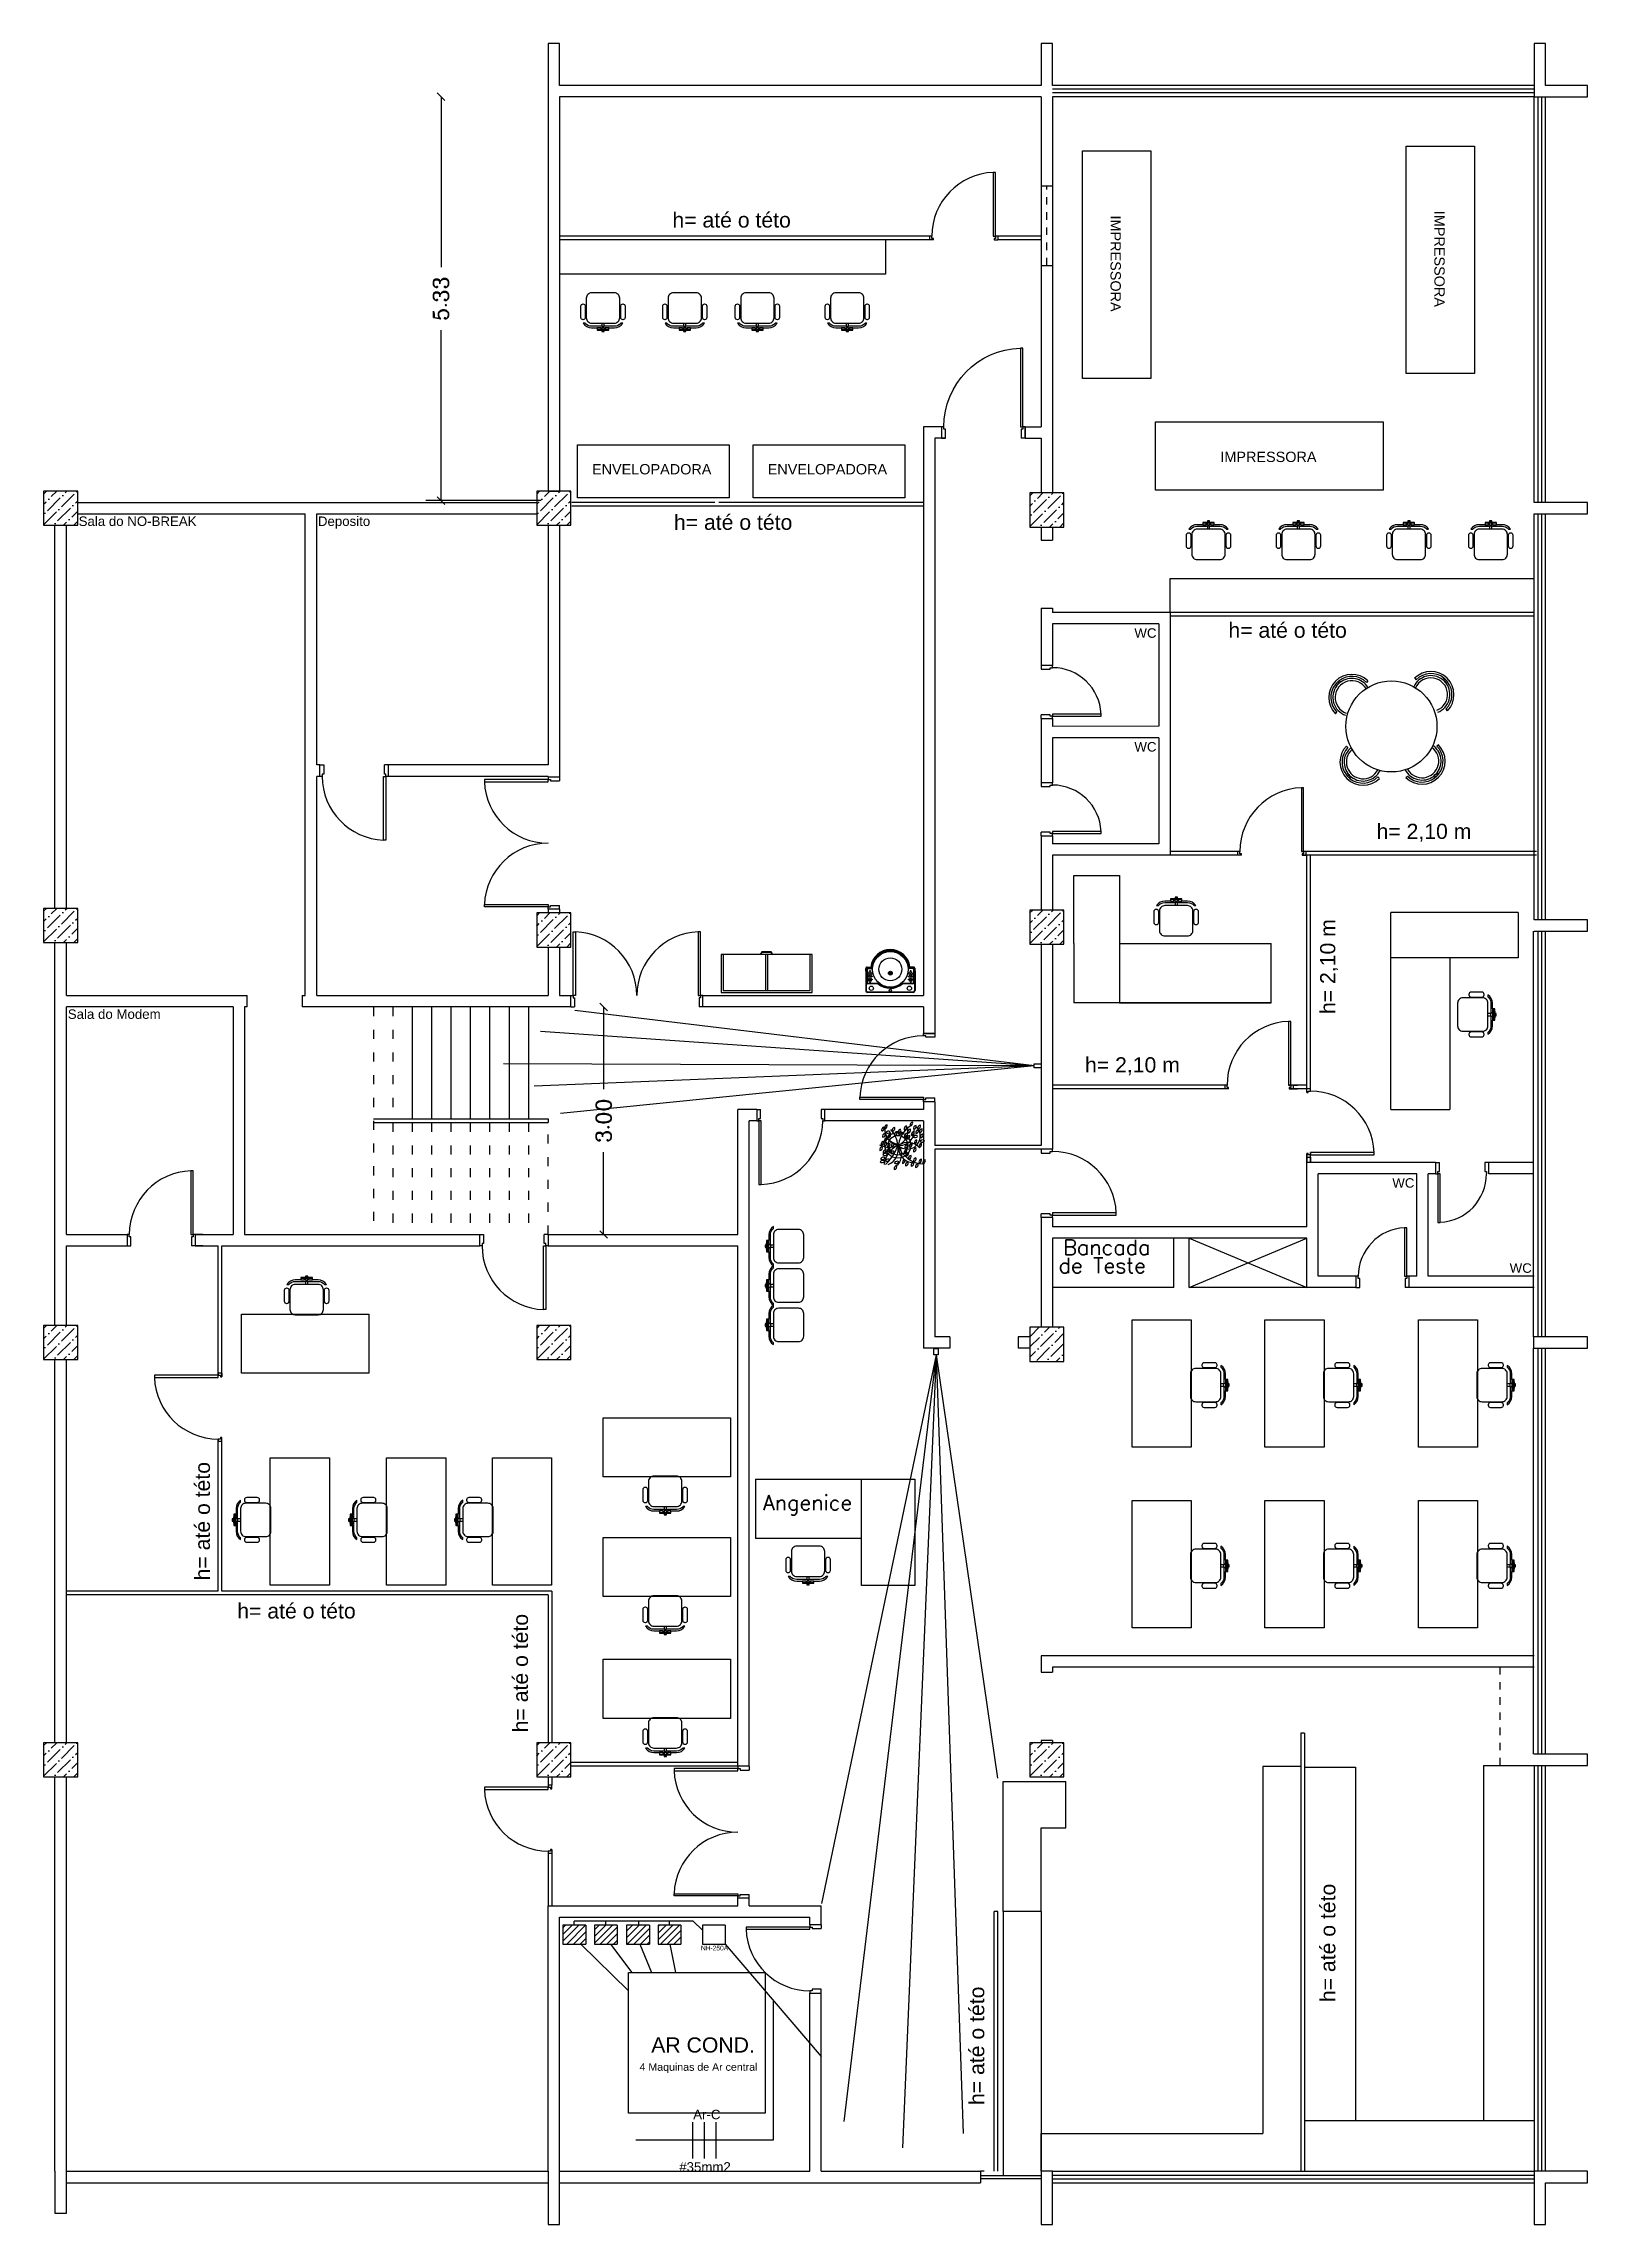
# Model space of a CAD drawing. Extents: x 97.2 to 178.4, y 268.6 to 301.5.
# Drawn here: x 158.03 to 178.38, y 272.59 to 301.34 of the extents above; entities that cross this region are included whole.
import ezdxf

# ---------------------------------------------------------------- set-up
doc = ezdxf.new("R2010")
doc.units = 0
doc.header["$MEASUREMENT"] = 0
doc.linetypes.add('ACAD_ISO03W100', pattern=[30, 12, -18])
doc.layers.get('0').update_dxf_attribs({"linetype": 'CONTINUOUS'})
doc.layers.get('DEFPOINTS').update_dxf_attribs({"linetype": 'CONTINUOUS'})
for name, color, linetype in [('APBAN', 7, 'CONTINUOUS'), ('APBAN-I', 251, 'CONTINUOUS'), ('AR-CENTRAL', 7, 'CONTINUOUS'), ('COTA', 4, 'CONTINUOUS'), ('COTAS', 8, 'CONTINUOUS'), ('DIVISORIA', 1, 'CONTINUOUS'), ('DIVISÓRIA', 1, 'CONTINUOUS'), ('FINO', 251, 'CONTINUOUS'), ('FORMATO', 7, 'CONTINUOUS'), ('IMPRESSORA', 6, 'CONTINUOUS'), ('JANELA-ESQUADRIAS', 11, 'CONTINUOUS'), ('LOGO5', 5, 'CONTINUOUS'), ('MOBIL', 7, 'CONTINUOUS'), ('MOBIL-I', 251, 'CONTINUOUS'), ('MÓVEIS', 21, 'CONTINUOUS'), ('PAREDE', 7, 'CONTINUOUS'), ('PAREDE-ALVENARIA', 7, 'CONTINUOUS'), ('PILAR', 5, 'CONTINUOUS'), ('PISO', 251, 'CONTINUOUS'), ('PISO-NOVO', 8, 'CONTINUOUS'), ('PISOS', 9, 'CONTINUOUS'), ('TEXTO', 8, 'CONTINUOUS'), ('TXTAMBIENTE', 143, 'CONTINUOUS'), ('VIDRO', 4, 'CONTINUOUS')]:
    doc.layers.add(name, color=color, linetype=linetype)
doc.styles.add('80CL', font='SIMPLEX', dxfattribs={"bigfont": 'SIMP'})
doc.styles.add('ROMANC', font='romanc')
doc.styles.get("Standard").update_dxf_attribs({"font": 'arial.ttf'})
doc.dimstyles.get("Standard").update_dxf_attribs({"dimscale": 0, "dimtxt": 0.12, "dimasz": 0.1, "dimexe": 0.2, "dimexo": 0.2, "dimgap": 0, "dimtad": 0, "dimzin": 5, "dimdsep": 46, "dimtxsty": 'Standard', "dimblk1": 'OBLIQUE', "dimblk2": 'OBLIQUE', "dimsah": 1, "dimcen": 0.1, "dimadec": 0, "dimazin": 0, "dimtfac": 1, "dimtmove": 0, "dimatfit": 3, "dimldrblk": 'OBLIQUE', "dimfxl": 1, "dimtolj": 1, "dimtzin": 1, "dimarcsym": 0})

# ---------------------------------------------------------------- blocks, each defined once
blk = doc.blocks.new('_OBLIQUE')
at = {"color": 0, "linetype": 'ByBlock'}
blk.add_line((-0.5, -0.5), (0.5, 0.5), dxfattribs=at)
blk = doc.blocks.new('*D143')
at = {"color": 0, "linetype": 'ByBlock'}
for p, q in [((238.789, 253.581), (238.789, 252.496)), ((238.789, 250.581), (238.789, 251.667)), ((238.557, 250.581), (238.989, 250.581))]:
    blk.add_line(p, q, dxfattribs=at)
at = {"layer": 'DEFPOINTS', "color": 0, "linetype": 'ByBlock'}
for p in [(238.357, 253.581), (238.357, 250.581), (238.789, 250.581)]:
    blk.add_point(p, dxfattribs=at)
at = {"color": 0, "linetype": 'ByBlock', "xscale": 0.1, "yscale": 0.1, "zscale": 0.1}
for p, rotation in [((238.789, 253.581), 90), ((238.789, 250.581), 270)]:
    blk.add_blockref('_OBLIQUE', p, dxfattribs=dict(at, rotation=rotation))
at = {"color": 0, "linetype": 'ByBlock', "insert": (238.789, 252.081), "char_height": 0.2, "attachment_point": 5, "rotation": 90, "style": 'ROMANC'}
blk.add_mtext('\\A1;3.00', dxfattribs=at)
blk = doc.blocks.new('CAD_SECR')
at = {"layer": 'MOBIL'}
for p, q in [((-0.03, -0.05), (-0.03, -0.03)), ((-0.015, -0.05), (-0.03, -0.05)), ((-0.015, -0.05), (-0.015, -0.03)), ((0.015, -0.05), (0.015, -0.03)), ((0.03, -0.03), (0.015, -0.03)), ((0.03, -0.05), (0.015, -0.05)), ((0.03, -0.05), (0.03, -0.03))]:
    blk.add_line(p, q, dxfattribs=at)
for points in [[(-0.015, -0.11), (-0.15, -0.11, 0.414214), (-0.22, -0.18), (-0.22, -0.44, 0.414214), (-0.15, -0.51), (0.15, -0.51, 0.414214), (0.22, -0.44), (0.22, -0.18, 0.414214), (0.15, -0.11), (0.015, -0.11), (0.015, -0.07), (0.15, -0.07, -0.223888), (0.235, -0.11), (0.26, -0.11, 0.255924), (0.15, -0.05), (0.075, -0.05), (0.075, -0.02), (0.015, -0.015), (0.015, 0), (-0.015, 0), (-0.015, -0.015), (-0.075, -0.02), (-0.075, -0.05), (-0.15, -0.05, 0.255924), (-0.26, -0.11), (-0.235, -0.11, -0.223888), (-0.15, -0.07), (-0.015, -0.07)], [(-0.26, -0.16), (-0.265, -0.16, 0.414214), (-0.295, -0.19), (-0.295, -0.33, 0.414214), (-0.265, -0.36), (-0.26, -0.36, 0.414214), (-0.23, -0.33), (-0.23, -0.19, 0.414214)], [(0.23, -0.19), (0.23, -0.33, 0.414214), (0.26, -0.36), (0.265, -0.36, 0.414214), (0.295, -0.33), (0.295, -0.19, 0.414214), (0.265, -0.16), (0.26, -0.16, 0.414214)]]:
    blk.add_lwpolyline(points, format="xyb", close=True, dxfattribs=at)
blk.add_lwpolyline([(-0.015, -0.03), (-0.03, -0.03)], dxfattribs=at)
at = {"layer": 'MOBIL-I'}
blk.add_line((0.015, -0.015), (-0.015, -0.015), dxfattribs=at)
for points in [[(-0.03, -0.03), (-0.075, -0.03)], [(0.015, -0.03), (-0.015, -0.03)], [(0.075, -0.03), (0.03, -0.03)]]:
    blk.add_lwpolyline(points, dxfattribs=at)
for points in [[(-0.075, -0.05), (-0.03, -0.05, -0.255924)], [(-0.015, -0.05), (0.015, -0.05, -0.255924)], [(0.015, -0.07), (-0.015, -0.07, 0.223888)], [(0.015, -0.11), (-0.015, -0.11, 0.414214)], [(0.03, -0.05), (0.075, -0.05, -0.255924)]]:
    blk.add_lwpolyline(points, format="xyb", dxfattribs=at)
blk = doc.blocks.new('VEGET')
at = {"layer": 'MOBIL-I', "color": 3}
for centre, radius in [((-0.007, -0.002), 0.17), ((-0.007, -0.002), 0.17), ((-0.007, -0.001), 0.13), ((-0.007, -0.001), 0.13), ((-0.005, -0.001), 0.012), ((-0.005, -0.001), 0.012)]:
    blk.add_circle(centre, radius, dxfattribs=at)
for centre, radius, start, end in [((0.19, 0.268), 0.0366, 93.3806, 204.4039), ((0.144, 0.295), 0.0447, 288.1787, 12.6121), ((-0.119, 0.231), 0.259, 240.2296, 296.1341), ((-0.184, 0.009), 0.0447, 107.1376, 191.571), ((-0.23, 0.037), 0.0366, 272.3395, 23.3629), ((-0.177, 0.196), 0.0447, 107.1376, 191.571), ((-0.222, 0.223), 0.0366, 272.3395, 23.3629), ((-0.165, 0.113), 0.0447, 107.1376, 191.571), ((-0.211, 0.14), 0.0366, 272.3395, 23.3629), ((-0.197, 0.051), 0.00119, 23.3629, 107.1376), ((-0.145, -0.004), 0.0447, 107.1376, 191.571), ((-0.19, 0.024), 0.0366, 272.3395, 23.3629), ((-0.141, 0.059), 0.0447, 107.1376, 191.571), ((-0.186, 0.087), 0.0366, 272.3395, 23.3629), ((-0.145, 0.233), 0.0366, 93.3806, 204.4039), ((0.024, 0.202), 0.205, 176.9672, 261.0002), ((-0.178, 0.154), 0.00119, 23.3629, 107.1376), ((0.026, 0.214), 0.205, 176.9672, 261.0002), ((-0.191, 0.26), 0.0447, 288.1787, 12.6121), ((-0.133, 0.148), 0.0366, 43.8385, 154.8618), ((-0.142, 0.2), 0.0447, 238.6366, 323.07), ((-0.165, 0.163), 0.00119, 154.8618, 238.6366), ((-0.157, 0.038), 0.00119, 23.3629, 107.1376), ((-0.154, 0.101), 0.00119, 23.3629, 107.1376), ((-0.101, -0.019), 0.0447, 107.1376, 191.571), ((-0.147, 0.009), 0.0366, 272.3395, 23.3629), ((-0.09, 0.109), 0.0447, 107.1376, 191.571), ((-0.135, 0.137), 0.0366, 272.3395, 23.3629), ((-0.114, 0.023), 0.00119, 23.3629, 107.1376), ((-0.103, 0.151), 0.00119, 23.3629, 107.1376), ((-0.425, -0.065), 0.425, 8.699, 39.9955), ((-0.047, -0.01), 0.0447, 107.1376, 191.571), ((-0.092, 0.018), 0.0366, 272.3395, 23.3629), ((-0.045, 0.197), 0.0366, 93.3806, 204.4039), ((-0.077, 0.182), 0.00119, 204.4039, 288.1787), ((-0.091, 0.223), 0.0447, 288.1787, 12.6121), ((-0.06, 0.032), 0.00119, 23.3629, 107.1376), ((-0.013, 0.143), 0.0366, 93.3806, 204.4039), ((-0.045, 0.128), 0.00119, 204.4039, 288.1787), ((-0.059, 0.169), 0.0447, 288.1787, 12.6121), ((-0.161, -0.122), 0.205, 315.1303, 39.1633), ((-0.078, 0.19), 0.205, 291.0544, 15.0874), ((0.117, 0.119), 0.171, 224.4793, 45.6994), ((0.02, 0.187), 0.19, 262.5928, 7.614), ((0.039, 0.167), 0.0447, 107.1376, 191.571), ((-0.006, 0.194), 0.0366, 272.3395, 23.3629), ((0.029, 0.135), 0.0366, 43.8385, 154.8618), ((0.02, 0.187), 0.0447, 238.6366, 323.07), ((-0.003, 0.15), 0.00119, 154.8618, 238.6366), ((0.328, -0.029), 0.328, 117.331, 172.7136), ((0.123, -0.17), 0.205, 40.9195, 124.9525), ((0.119, 0.211), 0.0447, 107.1376, 191.571), ((0.074, 0.238), 0.0366, 272.3395, 23.3629), ((0.117, 0.119), 0.0366, 82.9891, 194.0125), ((0.083, 0.11), 0.00119, 194.0125, 277.7872), ((0.077, 0.153), 0.0447, 277.7872, 2.2207), ((0.085, 0.104), 0.00119, 204.4039, 288.1787), ((0.13, -0.028), 0.0447, 107.1376, 191.571), ((0.085, -0.001), 0.0366, 272.3395, 23.3629), ((0.156, 0.082), 0.0447, 94.8883, 179.3217), ((0.117, 0.119), 0.0366, 260.0902, 11.1135), ((0.118, 0.013), 0.00119, 23.3629, 107.1376), ((0.161, 0.174), 0.0366, 93.3806, 204.4039), ((0.129, 0.16), 0.00119, 204.4039, 288.1787), ((0.116, 0.201), 0.0447, 288.1787, 12.6121), ((0.185, -0.024), 0.0447, 94.8883, 179.3217), ((0.146, 0.013), 0.0366, 260.0902, 11.1135), ((0.152, 0.125), 0.00119, 11.1135, 94.8883), ((0.215, 0.137), 0.0447, 107.1376, 191.571), ((0.17, 0.165), 0.0366, 272.3395, 23.3629), ((0.181, 0.02), 0.00119, 11.1135, 94.8883), ((0.227, 0.091), 0.0366, 43.8385, 154.8618), ((0.218, 0.143), 0.0447, 238.6366, 323.07), ((0.195, 0.106), 0.00119, 154.8618, 238.6366), ((0.236, 0.224), 0.0366, 93.3806, 204.4039), ((0.202, 0.179), 0.00119, 23.3629, 107.1376), ((0.19, 0.251), 0.0447, 288.1787, 12.6121), ((0.247, 0.035), 0.0366, 93.3806, 204.4039), ((0.214, 0.02), 0.00119, 204.4039, 288.1787), ((0.201, 0.062), 0.0447, 288.1787, 12.6121), ((0.274, 0.162), 0.0447, 107.1376, 191.571), ((0.228, 0.189), 0.0366, 272.3395, 23.3629), ((0.292, 0.229), 0.0366, 93.3806, 204.4039), ((0.246, 0.255), 0.0447, 288.1787, 12.6121), ((0.261, 0.203), 0.00119, 23.3629, 107.1376), ((0.308, -0.014), 0.0366, 93.3806, 204.4039), ((0.262, 0.013), 0.0447, 288.1787, 12.6121), ((0.315, 0.179), 0.0366, 93.3806, 204.4039), ((0.283, 0.165), 0.00119, 204.4039, 288.1787), ((0.269, 0.206), 0.0447, 288.1787, 12.6121), ((0.286, 0.048), 0.00119, 154.8618, 238.6366), ((0.318, 0.032), 0.0366, 43.8385, 154.8618), ((0.308, 0.085), 0.0447, 238.6366, 323.07), ((0.327, 0.111), 0.0366, 93.3806, 204.4039), ((0.295, 0.096), 0.00119, 204.4039, 288.1787), ((0.282, 0.138), 0.0447, 288.1787, 12.6121), ((-0.201, -0.06), 0.0447, 107.1376, 191.571), ((-0.247, -0.033), 0.0366, 272.3395, 23.3629), ((-0.204, -0.245), 0.0447, 60.1046, 144.538), ((-0.215, -0.194), 0.0366, 225.3065, 336.3299), ((-0.197, -0.204), 0.0447, 60.1046, 144.538), ((-0.208, -0.152), 0.0366, 225.3065, 336.3299), ((-0.214, -0.019), 0.00119, 23.3629, 107.1376), ((-0.167, -0.152), 0.0447, 60.1046, 144.538), ((-0.178, -0.1), 0.0366, 225.3065, 336.3299), ((-0.158, -0.104), 0.0447, 94.8883, 179.3217), ((-0.197, -0.068), 0.0366, 260.0902, 11.1135), ((0.136, -0.298), 0.328, 117.331, 172.7136), ((-0.182, -0.208), 0.00119, 336.3299, 60.1046), ((-0.175, -0.166), 0.00119, 336.3299, 60.1046), ((-0.574, 0.192), 0.601, 311.9854, 341.223), ((-0.133, -0.228), 0.0447, 60.1046, 144.538), ((-0.144, -0.176), 0.0366, 225.3065, 336.3299), ((-0.162, -0.061), 0.00119, 11.1135, 94.8883), ((-0.146, -0.115), 0.00119, 336.3299, 60.1046), ((-0.099, -0.075), 0.0447, 107.1376, 191.571), ((-0.145, -0.048), 0.0366, 272.3395, 23.3629), ((-0.208, -0.062), 0.205, 291.0544, 15.0874), ((-0.112, -0.034), 0.00119, 23.3629, 107.1376), ((-0.111, -0.191), 0.00119, 336.3299, 60.1046), ((-0.073, -0.125), 0.0447, 60.1046, 144.538), ((-0.084, -0.073), 0.0366, 225.3065, 336.3299), ((-0.012, -0.311), 0.0447, 107.1376, 191.571), ((-0.057, -0.283), 0.0366, 272.3395, 23.3629), ((-0.017, -0.257), 0.0447, 60.1046, 144.538), ((-0.028, -0.205), 0.0366, 225.3065, 336.3299), ((-0.052, -0.087), 0.00119, 336.3299, 60.1046), ((-0.025, -0.269), 0.00119, 23.3629, 107.1376), ((0.336, 0.113), 0.359, 198.5602, 269.3964), ((0.203, -0.026), 0.205, 176.9672, 261.0002), ((0.005, -0.219), 0.00119, 336.3299, 60.1046), ((0.096, -0.235), 0.0447, 107.1376, 191.571), ((0.051, -0.207), 0.0366, 272.3395, 23.3629), ((0.121, -0.102), 0.0447, 107.1376, 191.571), ((0.076, -0.074), 0.0366, 272.3395, 23.3629), ((0.083, -0.193), 0.00119, 23.3629, 107.1376), ((0.138, -0.264), 0.0447, 107.1376, 191.571), ((0.092, -0.237), 0.0366, 272.3395, 23.3629), ((0.132, -0.136), 0.0366, 82.9891, 194.0125), ((0.097, -0.145), 0.00119, 194.0125, 277.7872), ((0.091, -0.102), 0.0447, 277.7872, 2.2207), ((0.108, -0.06), 0.00119, 23.3629, 107.1376), ((0.125, -0.223), 0.00119, 23.3629, 107.1376), ((0.171, -0.171), 0.0366, 93.3806, 204.4039), ((0.138, -0.185), 0.00119, 204.4039, 288.1787), ((0.125, -0.144), 0.0447, 288.1787, 12.6121), ((0.211, -0.267), 0.0447, 107.1376, 191.571), ((0.166, -0.239), 0.0366, 272.3395, 23.3629), ((0.234, -0.203), 0.0366, 93.3806, 204.4039), ((0.198, -0.225), 0.00119, 23.3629, 107.1376), ((0.243, -0.079), 0.0447, 107.1376, 191.571), ((0.198, -0.052), 0.0366, 272.3395, 23.3629), ((0.202, -0.217), 0.00119, 204.4039, 288.1787), ((0.189, -0.176), 0.0447, 288.1787, 12.6121), ((0.27, -0.286), 0.0447, 107.1376, 191.571), ((0.225, -0.259), 0.0366, 272.3395, 23.3629), ((0.231, -0.038), 0.00119, 23.3629, 107.1376), ((0.257, -0.245), 0.00119, 23.3629, 107.1376), ((0.308, -0.22), 0.0366, 93.3806, 204.4039), ((0.276, -0.029), 0.00119, 204.4039, 288.1787), ((0.276, -0.234), 0.00119, 204.4039, 288.1787), ((0.262, -0.193), 0.0447, 288.1787, 12.6121), ((0.357, -0.229), 0.0366, 93.3806, 204.4039), ((0.324, -0.243), 0.00119, 204.4039, 288.1787), ((0.311, -0.202), 0.0447, 288.1787, 12.6121)]:
    blk.add_arc(centre, radius, start, end, dxfattribs=at)
blk = doc.blocks.new('*D144')
at = {"color": 0, "linetype": 'ByBlock'}
for p, q in [((236.646, 265.581), (236.646, 263.334)), ((236.646, 260.256), (236.646, 262.504)), ((237.965, 260.256), (236.446, 260.256))]:
    blk.add_line(p, q, dxfattribs=at)
at = {"layer": 'DEFPOINTS', "color": 0, "linetype": 'ByBlock'}
for p in [(238.207, 265.581), (236.646, 260.256), (238.165, 260.256)]:
    blk.add_point(p, dxfattribs=at)
at = {"color": 0, "linetype": 'ByBlock', "xscale": 0.1, "yscale": 0.1, "zscale": 0.1}
for p, rotation in [((236.646, 265.581), 90), ((236.646, 260.256), 270)]:
    blk.add_blockref('_OBLIQUE', p, dxfattribs=dict(at, rotation=rotation))
at = {"color": 0, "linetype": 'ByBlock', "insert": (236.646, 262.919), "char_height": 0.2, "attachment_point": 5, "rotation": 90, "style": 'ROMANC'}
blk.add_mtext('\\A1;5.33', dxfattribs=at)
blk = doc.blocks.new('PORT_080')
at = {"layer": 'JANELA-ESQUADRIAS'}
for p, q in [((0, -0.15), (0, 0)), ((0, 0), (0.03, 0)), ((0.03, 0), (0.03, -0.03)), ((0.87, -0.03), (0.87, 0)), ((0.87, 0), (0.9, 0)), ((0.9, 0), (0.9, -0.15)), ((0, -0.15), (0.05, -0.15)), ((0.03, -0.03), (0.05, -0.03)), ((0.05, -0.03), (0.05, -0.15)), ((0.85, -0.03), (0.87, -0.03)), ((0.85, -0.15), (0.85, -0.03)), ((0.9, -0.15), (0.85, -0.15))]:
    blk.add_line(p, q, dxfattribs=at)
blk.add_lwpolyline([(0.03, 0), (0.03, 0.84), (0.06, 0.84), (0.06, 0)], close=True, dxfattribs=at)
at = {"layer": 'PAREDE-ALVENARIA'}
for p, q in [((0, -0.15), (0, 0)), ((0.9, -0.15), (0.9, 0))]:
    blk.add_line(p, q, dxfattribs=at)
at = {"layer": 'PISOS'}
blk.add_arc((0.03, 0), 0.84, 360, 87.9546, dxfattribs=at)
blk = doc.blocks.new('A$C44061A03')
at = {"layer": 'IMPRESSORA'}
for p, q in [((0, 0.9), (3, 0.9)), ((0, 0), (0, 0.9)), ((3, 0.9), (3, 0)), ((3, 0), (0, 0))]:
    blk.add_line(p, q, dxfattribs=at)
blk.add_text('IMPRESSORA', height=0.1361, dxfattribs=at).set_placement((0.853, 0.37))
blk = doc.blocks.new('BNC_BAN3')
at = {"layer": 'APBAN'}
for p, q in [((-0.3, 0), (0.3, 0)), ((-0.325, -0.285), (-0.325, -0.025)), ((-0.325, -0.285), (-0.325, -0.314)), ((0.325, -0.285), (0.325, -0.025)), ((0.325, -0.285), (0.325, -0.314)), ((-0.305, -0.334), (-0.263, -0.333)), ((0.305, -0.334), (0.263, -0.333))]:
    blk.add_line(p, q, dxfattribs=at)
for centre, radius, start, end in [((-0.3, -0.025), 0.025, 90, 180), ((0.3, -0.025), 0.025, 0, 90), ((-0.305, -0.314), 0.02, 180, 270.8384), ((0, -0.305), 0.26, 187.1832, 353.802), ((0.305, -0.314), 0.02, 269.1616, 0)]:
    blk.add_arc(centre, radius, start, end, dxfattribs=at)
at = {"layer": 'APBAN-I'}
for p, q in [((-0.32, -0.314), (-0.32, -0.025)), ((-0.31, -0.314), (-0.31, -0.13)), ((-0.305, -0.309), (-0.305, -0.13)), ((-0.3, -0.005), (0.3, -0.005)), ((-0.295, -0.115), (-0.17, -0.115)), ((-0.295, -0.12), (-0.168, -0.12)), ((0.161, -0.12), (0.295, -0.12)), ((0.163, -0.115), (0.295, -0.115)), ((0.305, -0.309), (0.305, -0.13)), ((0.31, -0.314), (0.31, -0.13)), ((0.32, -0.314), (0.32, -0.025)), ((-0.305, -0.319), (-0.254, -0.318)), ((-0.305, -0.329), (-0.259, -0.328)), ((-0.3, -0.314), (-0.25, -0.313)), ((0.3, -0.314), (0.25, -0.313)), ((0.305, -0.319), (0.254, -0.318)), ((0.305, -0.329), (0.259, -0.328))]:
    blk.add_line(p, q, dxfattribs=at)
for centre, radius in [((-0.292, -0.172), 0.00487), ((-0.292, -0.209), 0.00487), ((-0.292, -0.247), 0.00487), ((-0.28, -0.153), 0.00487), ((-0.28, -0.19), 0.00487), ((-0.28, -0.228), 0.00487), ((-0.28, -0.266), 0.00487), ((-0.251, -0.055), 0.028), ((-0.268, -0.134), 0.00487), ((-0.268, -0.172), 0.00487), ((-0.268, -0.209), 0.00487), ((-0.268, -0.247), 0.00487), ((-0.268, -0.284), 0.00487), ((-0.256, -0.153), 0.00487), ((-0.256, -0.19), 0.00487), ((-0.256, -0.228), 0.00487), ((-0.256, -0.266), 0.00487), ((-0.243, -0.172), 0.00487), ((-0.243, -0.209), 0.00487), ((-0.243, -0.247), 0.00487), ((0, -0.305), 0.235), ((0, -0.305), 0.15), ((0, -0.254), 0.0252), ((0, -0.03), 0.0157), ((0, -0.254), 0.0152), ((0, -0.254), 0.0102), ((0.251, -0.055), 0.028), ((0.243, -0.172), 0.00487), ((0.243, -0.209), 0.00487), ((0.243, -0.247), 0.00487), ((0.256, -0.153), 0.00487), ((0.256, -0.19), 0.00487), ((0.256, -0.228), 0.00487), ((0.256, -0.266), 0.00487), ((0.268, -0.134), 0.00487), ((0.268, -0.172), 0.00487), ((0.268, -0.209), 0.00487), ((0.268, -0.247), 0.00487), ((0.268, -0.284), 0.00487), ((0.28, -0.153), 0.00487), ((0.28, -0.19), 0.00487), ((0.28, -0.228), 0.00487), ((0.28, -0.266), 0.00487), ((0.292, -0.172), 0.00487), ((0.292, -0.209), 0.00487), ((0.292, -0.247), 0.00487)]:
    blk.add_circle(centre, radius, dxfattribs=at)
for centre, radius, start, end in [((-0.3, -0.025), 0.02, 90, 180), ((-0.295, -0.13), 0.015, 90, 180), ((-0.295, -0.13), 0.01, 90, 180), ((-0.17, -0.095), 0.02, 270, 308.9424), ((-0.168, -0.1), 0.02, 270, 309.3231), ((0, -0.305), 0.25, 49.6324, 128.9424), ((0, -0.305), 0.245, 49.2079, 129.3231), ((0.161, -0.118), 0.002, 229.2079, 270), ((0.163, -0.113), 0.002, 229.6324, 270), ((0.295, -0.13), 0.015, 0, 90), ((0.295, -0.13), 0.01, 0, 90), ((0.3, -0.025), 0.02, 0, 90), ((-0.305, -0.314), 0.015, 180, 270.8384), ((-0.305, -0.314), 0.005, 180, 270.8384), ((-0.3, -0.309), 0.005, 180, 270.8384), ((-0.263, -0.338), 0.005, 7.1832, 90.8384), ((-0.258, -0.333), 0.005, 6.198, 90.8384), ((-0.254, -0.323), 0.005, 4.0499, 90.8384), ((0, -0.305), 0.255, 186.198, 354.7969), ((0, -0.305), 0.255, 185.2031, 185.2448), ((-0.25, -0.318), 0.005, 2.967, 90.8384), ((0, -0.305), 0.25, 184.0499, 355.8294), ((0, -0.305), 0.245, 182.967, 356.9018), ((0.25, -0.318), 0.005, 89.1616, 177.033), ((0.254, -0.323), 0.005, 89.1616, 175.9501), ((0, -0.305), 0.255, 354.7552, 354.7969), ((0.258, -0.333), 0.005, 89.1616, 173.802), ((0.263, -0.338), 0.005, 89.1616, 172.8168), ((0.3, -0.309), 0.005, 269.1616, 0), ((0.305, -0.314), 0.015, 269.1616, 0), ((0.305, -0.314), 0.005, 269.1616, 0)]:
    blk.add_arc(centre, radius, start, end, dxfattribs=at)
blk = doc.blocks.new('ARMÁRIO')
at = {"layer": 'MOBIL'}
for p, q in [((0, 0), (0, -0.5)), ((1.2, 0), (0, 0)), ((1.2, -0.5), (1.2, 0)), ((0, -0.5), (1.2, -0.5)), ((0.545, -0.535), (0.655, -0.535))]:
    blk.add_line(p, q, dxfattribs=at)
at = {"layer": 'MOBIL-I'}
for p, q in [((1.175, -0.025), (0.025, -0.025)), ((0.025, -0.025), (0.025, -0.5)), ((0.588, -0.5), (0.588, -0.025)), ((0.613, -0.5), (0.613, -0.025)), ((1.175, -0.5), (1.175, -0.025)), ((0.545, -0.526), (0.655, -0.526))]:
    blk.add_line(p, q, dxfattribs=at)
for centre, start, end in [((0.545, -0.511), 180, 270), ((0.655, -0.511), 270, 0)]:
    blk.add_arc(centre, 0.015, start, end, dxfattribs=at)
at = {"layer": 'PAREDE'}
for p, q in [((0.525, -0.5), (0.525, -0.515)), ((0.675, -0.5), (0.675, -0.515))]:
    blk.add_line(p, q, dxfattribs=at)
for centre, start, end in [((0.545, -0.515), 180, 270), ((0.655, -0.515), 270, 0)]:
    blk.add_arc(centre, 0.02, start, end, dxfattribs=at)
blk = doc.blocks.new('A$C3BE83D3F')
at = {"layer": 'MOBIL-I'}
for p, q in [((0, 0), (0, 1.68)), ((0, 1.68), (0.78, 1.68)), ((0.78, 1.68), (0.78, 0)), ((0.78, 0), (0, 0))]:
    blk.add_line(p, q, dxfattribs=at)
at = {"layer": 'MOBIL-I', "rotation": 269.9999999999999}
blk.add_blockref('CAD_SECR', (1.28, 0.819), dxfattribs=at)
blk = doc.blocks.new('A$C62982410')
at = {"layer": 'IMPRESSORA'}
for p, q in [((0, 0.7), (2, 0.7)), ((0, 0), (0, 0.7)), ((2, 0.7), (2, 0)), ((2, 0), (0, 0))]:
    blk.add_line(p, q, dxfattribs=at)
blk.add_text('ENVELOPADORA', height=0.13609, dxfattribs=at).set_placement((0.193, 0.31))
blk = doc.blocks.new('PORT_100')
at = {"layer": 'JANELA-ESQUADRIAS'}
for p, q in [((0, 0), (0.03, 0)), ((0, -0.15), (0, 0)), ((0.03, 0), (0.03, -0.03)), ((1.07, -0.03), (1.07, 0)), ((1.07, 0), (1.1, 0)), ((1.1, 0), (1.1, -0.15)), ((0, -0.15), (0.05, -0.15)), ((0.03, -0.03), (0.05, -0.03)), ((0.05, -0.03), (0.05, -0.15)), ((1.05, -0.03), (1.07, -0.03)), ((1.05, -0.15), (1.05, -0.03)), ((1.1, -0.15), (1.05, -0.15))]:
    blk.add_line(p, q, dxfattribs=at)
blk.add_lwpolyline([(0.03, 0), (0.03, 1.04), (0.06, 1.04), (0.06, 0)], close=True, dxfattribs=at)
at = {"layer": 'PAREDE-ALVENARIA'}
for p, q in [((0, 0), (0, -0.15)), ((1.1, 0), (1.1, -0.15))]:
    blk.add_line(p, q, dxfattribs=at)
at = {"layer": 'PISOS'}
blk.add_arc((0.03, 0), 1.04, 360, 88.3477, dxfattribs=at)
blk = doc.blocks.new('A$C6A08318C')
at = {"layer": 'AR-CENTRAL', "linetype": 'Continuous'}
h = blk.add_hatch(dxfattribs=at)
h.set_pattern_fill('ANSI31', color=256, scale=0.5, style=0)
h.set_pattern_definition([(45, (-192.1349, -271.43204), (-0.044194174, 0.044194174), [])])
h.paths.add_polyline_path([(7.146, 3.694), (7.146, 3.944), (6.846, 3.944), (6.846, 3.694)])
h.paths.add_polyline_path([(7.562, 3.944), (7.262, 3.944), (7.262, 3.694), (7.562, 3.694)])
h.paths.add_polyline_path([(7.986, 3.694), (7.986, 3.944), (7.686, 3.944), (7.686, 3.694)])
h.paths.add_polyline_path([(8.402, 3.694), (8.402, 3.944), (8.102, 3.944), (8.102, 3.694)])
at = {"layer": 'PILAR'}
h = blk.add_hatch(dxfattribs=at)
h.set_pattern_fill('ANSI36', color=256, scale=0.03, angle=360, style=0)
h.set_pattern_definition([(45, (-136.90419, -265.30545), (0.05051394, 0.185217782), [0.238125, -0.047625, 0, -0.047625])])
h.paths.add_polyline_path([(0, 22.85), (0, 22.4), (0.45, 22.4), (0.45, 22.85)])
h = blk.add_hatch(dxfattribs=at)
h.set_pattern_fill('ANSI36', color=256, scale=0.03, angle=360, style=0)
h.set_pattern_definition([(45, (-130.40419, -265.30545), (0.05051394, 0.185217782), [0.238125, -0.047625, 0, -0.047625])])
h.paths.add_polyline_path([(6.5, 22.85), (6.5, 22.4), (6.95, 22.4), (6.95, 22.85)])
h = blk.add_hatch(dxfattribs=at)
h.set_pattern_fill('ANSI36', color=256, scale=0.03, angle=360, style=0)
h.set_pattern_definition([(45, (-123.90419, -265.32809), (0.05051394, 0.185217782), [0.238125, -0.047625, 0, -0.047625])])
h.paths.add_polyline_path([(13, 22.827), (13, 22.377), (13.45, 22.377), (13.45, 22.827)])
h = blk.add_hatch(dxfattribs=at)
h.set_pattern_fill('ANSI36', color=256, scale=0.03, angle=360, style=0)
h.set_pattern_definition([(45, (-136.90419, -270.80545), (0.05051394, 0.185217782), [0.238125, -0.047625, 0, -0.047625])])
h.paths.add_polyline_path([(0, 17.35), (0, 16.9), (0.45, 16.9), (0.45, 17.35)])
h = blk.add_hatch(dxfattribs=at)
h.set_pattern_fill('ANSI36', color=256, scale=0.03, angle=360, style=0)
h.set_pattern_definition([(45, (-130.40419, -270.86516), (0.05051394, 0.185217782), [0.238125, -0.047625, 0, -0.047625])])
h.paths.add_polyline_path([(6.5, 17.29), (6.5, 16.84), (6.95, 16.84), (6.95, 17.29)])
h = blk.add_hatch(dxfattribs=at)
h.set_pattern_fill('ANSI36', color=256, scale=0.03, angle=360, style=0)
h.set_pattern_definition([(45, (-123.90419, -270.82809), (0.05051394, 0.185217782), [0.238125, -0.047625, 0, -0.047625])])
h.paths.add_polyline_path([(13, 17.327), (13, 16.877), (13.45, 16.877), (13.45, 17.327)])
h = blk.add_hatch(dxfattribs=at)
h.set_pattern_fill('ANSI36', color=256, scale=0.03, angle=360, style=0)
h.set_pattern_definition([(45, (-136.90419, -276.30545), (0.05051394, 0.185217782), [0.238125, -0.047625, 0, -0.047625])])
h.paths.add_polyline_path([(0, 11.85), (0, 11.4), (0.45, 11.4), (0.45, 11.85)])
h = blk.add_hatch(dxfattribs=at)
h.set_pattern_fill('ANSI36', color=256, scale=0.03, angle=360, style=0)
h.set_pattern_definition([(45, (-130.40419, -276.30545), (0.05051394, 0.185217782), [0.238125, -0.047625, 0, -0.047625])])
h.paths.add_polyline_path([(6.5, 11.85), (6.5, 11.4), (6.95, 11.4), (6.95, 11.85)])
h = blk.add_hatch(dxfattribs=at)
h.set_pattern_fill('ANSI36', color=256, scale=0.03, angle=360, style=0)
h.set_pattern_definition([(45, (-129.45242, -313.34922), (0.05051394, 0.185217782), [0.238125, -0.047625, 0, -0.047625])])
h.paths.add_polyline_path([(13, 11.827), (13, 11.377), (13.45, 11.377), (13.45, 11.827)])
h = blk.add_hatch(dxfattribs=at)
h.set_pattern_fill('ANSI36', color=256, scale=0.03, angle=360, style=0)
h.set_pattern_definition([(45, (-136.90419, -281.80545), (0.05051394, 0.185217782), [0.238125, -0.047625, 0, -0.047625])])
h.paths.add_polyline_path([(0, 6.35), (0, 5.9), (0.45, 5.9), (0.45, 6.35)])
h = blk.add_hatch(dxfattribs=at)
h.set_pattern_fill('ANSI36', color=256, scale=0.03, angle=360, style=0)
h.set_pattern_definition([(45, (-130.40419, -281.80545), (0.05051394, 0.185217782), [0.238125, -0.047625, 0, -0.047625])])
h.paths.add_polyline_path([(6.5, 6.35), (6.5, 5.9), (6.95, 5.9), (6.95, 6.35)])
h = blk.add_hatch(dxfattribs=at)
h.set_pattern_fill('ANSI36', color=256, scale=0.03, angle=360, style=0)
h.set_pattern_definition([(45, (-123.90419, -281.80545), (0.05051394, 0.185217782), [0.238125, -0.047625, 0, -0.047625])])
h.paths.add_polyline_path([(13, 6.35), (13, 5.9), (13.45, 5.9), (13.45, 6.35)])
at = {"layer": 'AR-CENTRAL'}
for p, q in [((7.146, 3.944), (6.846, 3.944)), ((6.846, 3.944), (6.846, 3.694)), ((7.146, 3.944), (7.146, 3.694)), ((7.262, 3.944), (7.262, 3.694)), ((7.562, 3.944), (7.262, 3.944)), ((7.562, 3.944), (7.562, 3.694)), ((7.686, 3.944), (7.686, 3.694)), ((7.986, 3.944), (7.686, 3.944)), ((7.986, 3.944), (7.986, 3.694)), ((8.402, 3.944), (8.102, 3.944)), ((8.102, 3.944), (8.102, 3.694)), ((8.402, 3.944), (8.402, 3.694)), ((8.685, 3.944), (8.685, 3.694)), ((8.985, 3.944), (8.685, 3.944)), ((8.985, 3.944), (8.985, 3.694)), ((6.846, 3.694), (7.146, 3.694)), ((7.262, 3.694), (7.562, 3.694)), ((7.686, 3.694), (7.986, 3.694)), ((8.102, 3.694), (8.402, 3.694)), ((8.685, 3.694), (8.985, 3.694)), ((8.985, 3.694), (10.25, 2.214)), ((9.617, 2.954), (9.617, 1.109)), ((9.617, 1.109), (7.805, 1.109))]:
    blk.add_line(p, q, dxfattribs=at)
at = {"layer": 'AR-CENTRAL', "linetype": 'Continuous'}
for p, q in [((8.563, 3.999), (6.996, 3.999)), ((6.996, 3.944), (6.996, 3.999)), ((7.412, 3.944), (7.412, 3.999)), ((7.846, 3.944), (7.846, 3.999)), ((8.252, 3.944), (8.252, 3.999)), ((8.685, 3.877), (8.563, 3.999)), ((7.084, 3.694), (7.711, 3.077)), ((7.473, 3.694), (7.755, 3.322)), ((7.86, 3.694), (8.014, 3.322)), ((8.254, 3.694), (8.331, 3.322)), ((8.559, 0.87), (8.559, 1.348)), ((8.711, 0.87), (8.711, 1.348)), ((8.864, 0.87), (8.864, 1.348))]:
    blk.add_line(p, q, dxfattribs=at)
blk.add_lwpolyline([(7.711, 3.322), (9.51, 3.322), (9.51, 1.467), (7.711, 1.467)], close=True, dxfattribs=at)
at = {"layer": 'COTA'}
for p, q in [((13.15, 26.877), (13.3, 26.877)), ((13.15, 25.827), (13.3, 25.827))]:
    blk.add_line(p, q, dxfattribs=at)
at = {"layer": 'COTA', "linetype": 'ACAD_ISO03W100', "ltscale": 0.005}
for p, q in [((13.225, 25.827), (13.225, 26.877)), ((19.2, 6.05), (19.2, 7.347))]:
    blk.add_line(p, q, dxfattribs=at)
at = {"layer": 'DIVISORIA'}
for p, q in [((12.549, 26.182), (12.529, 26.182)), ((12.529, 26.182), (12.529, 26.162)), ((12.549, 26.212), (12.549, 26.182)), ((12.579, 26.212), (12.549, 26.212)), ((12.579, 26.212), (12.579, 26.162)), ((12.529, 26.162), (12.579, 26.162)), ((19.65, 21.25), (14.85, 21.25)), ((19.65, 21.2), (14.85, 21.2)), ((15.74, 18.1), (14.85, 18.1)), ((15.74, 18.05), (14.85, 18.05)), ((19.68, 18.1), (16.58, 18.1)), ((16.61, 18.07), (16.59, 18.07)), ((16.59, 18.07), (16.59, 18.05)), ((16.59, 18.05), (16.64, 18.05)), ((19.68, 18.05), (16.59, 18.05)), ((16.61, 18.1), (16.61, 18.07)), ((16.64, 18.1), (16.61, 18.1)), ((16.64, 18.1), (16.64, 18.05)), ((15.6, 15.02), (13.3, 15.02)), ((15.62, 14.97), (13.3, 14.97)), ((16.65, 15.02), (16.41, 15.02)), ((16.47, 14.97), (16.53, 14.97)), ((13.15, 14.224), (11.75, 14.224)), ((13.15, 14.174), (11.75, 14.174)), ((2.3, 11.164), (2.3, 12.9)), ((2.35, 11.174), (2.35, 12.9)), ((2.3, 8.35), (2.3, 10.354)), ((2.35, 8.35), (2.35, 10.374)), ((2.3, 8.35), (0.3, 8.35)), ((6.7, 8.35), (2.35, 8.35)), ((6.7, 8.35), (6.7, 6.35)), ((6.65, 8.3), (0.3, 8.3)), ((6.65, 8.3), (6.65, 6.35)), ((16.573, 6.477), (16.573, 0.7)), ((16.623, 6.477), (16.573, 6.477)), ((16.623, 6.477), (16.623, 0.7)), ((9.15, 6.09), (6.95, 6.09)), ((9.15, 6.04), (6.95, 6.04)), ((12.65, 5.837), (13.474, 5.837)), ((12.65, 4.123), (12.65, 5.837)), ((13.474, 5.229), (13.474, 5.837)), ((13.15, 4.123), (13.15, 5.229)), ((13.15, 5.229), (13.474, 5.229)), ((6.65, 4.892), (6.65, 4.2)), ((6.7, 4.892), (6.7, 4.2)), ((12.529, 0.7), (12.529, 4.126)), ((12.579, 4.126), (12.529, 4.126)), ((12.579, 0.7), (12.579, 4.126)), ((12.4, 0.7), (12.35, 0.7))]:
    blk.add_line(p, q, dxfattribs=at)
at = {"layer": 'DIVISORIA', "linetype": 'ACAD_ISO03W100'}
for p, q in [((16.65, 14.97), (16.65, 18.05)), ((16.7, 14.97), (16.7, 18.05))]:
    blk.add_line(p, q, dxfattribs=at)
at = {"layer": 'DIVISORIA'}
for points in [[(12.549, 26.212), (12.549, 27.052), (12.519, 27.052), (12.519, 26.212)], [(16.61, 18.1), (16.61, 18.94), (16.58, 18.94), (16.58, 18.1)]]:
    blk.add_lwpolyline(points, close=True, dxfattribs=at)
at = {"layer": 'DIVISÓRIA'}
for p, q in [((16.65, 14.97), (16.42, 14.97)), ((16.47, 15.02), (16.53, 15.02)), ((6.65, 5.9), (6.65, 5.792)), ((6.7, 5.9), (6.7, 5.792))]:
    blk.add_line(p, q, dxfattribs=at)
at = {"layer": 'FINO'}
for p, q in [((11.1, 26.162), (11.1, 25.712)), ((11.1, 25.712), (6.8, 25.712)), ((14.85, 21.25), (14.85, 21.7)), ((14.85, 21.7), (19.65, 21.7))]:
    blk.add_line(p, q, dxfattribs=at)
at = {"layer": 'FORMATO'}
for p, q in [((12.35, 0.7), (12.35, 0.55)), ((12.35, 0.645), (13.15, 0.645)), ((12.35, 0.605), (13.15, 0.605))]:
    blk.add_line(p, q, dxfattribs=at)
at = {"layer": 'JANELA-ESQUADRIAS'}
for p, q in [((11.679, 26.212), (11.679, 26.162)), ((11.709, 26.212), (11.679, 26.212)), ((11.709, 26.182), (11.709, 26.212)), ((11.729, 26.182), (11.709, 26.182)), ((11.729, 26.162), (11.729, 26.182)), ((11.729, 26.162), (11.679, 26.162)), ((13.15, 20.552), (13.15, 20.502)), ((13.3, 20.552), (13.15, 20.552)), ((13.15, 20.502), (13.27, 20.502)), ((13.27, 20.502), (13.27, 20.522)), ((13.27, 20.522), (13.3, 20.522)), ((13.3, 20.522), (13.3, 20.552)), ((13.27, 19.902), (13.15, 19.902)), ((13.15, 19.852), (13.15, 19.902)), ((13.15, 19.852), (13.3, 19.852)), ((13.27, 19.882), (13.27, 19.902)), ((13.3, 19.882), (13.27, 19.882)), ((13.3, 19.852), (13.3, 19.882)), ((3.642, 19.09), (3.642, 19.24)), ((3.642, 19.24), (3.692, 19.24)), ((3.642, 19.09), (3.642, 19.24)), ((3.642, 19.24), (3.692, 19.24)), ((3.672, 19.09), (3.642, 19.09)), ((3.672, 19.09), (3.642, 19.09)), ((3.672, 19.12), (3.672, 19.09)), ((3.692, 19.12), (3.672, 19.12)), ((3.672, 19.12), (3.672, 19.09)), ((3.692, 19.12), (3.672, 19.12)), ((3.692, 19.24), (3.692, 19.12)), ((3.692, 19.24), (3.692, 19.12)), ((4.542, 19.24), (4.492, 19.24)), ((4.492, 19.12), (4.492, 19.24)), ((4.542, 19.24), (4.492, 19.24)), ((4.492, 19.12), (4.492, 19.24)), ((4.512, 19.12), (4.492, 19.12)), ((4.512, 19.12), (4.492, 19.12)), ((4.512, 19.09), (4.512, 19.12)), ((4.512, 19.09), (4.512, 19.12)), ((4.542, 19.09), (4.512, 19.09)), ((4.542, 19.09), (4.512, 19.09)), ((4.542, 19.24), (4.542, 19.09)), ((4.542, 19.24), (4.542, 19.09)), ((6.8, 19.079), (6.65, 19.079)), ((6.65, 19.079), (6.65, 19.049)), ((6.65, 19.049), (6.68, 19.049)), ((6.68, 19.049), (6.68, 19.029)), ((6.68, 19.029), (6.8, 19.029)), ((6.8, 19.079), (6.8, 19.029)), ((13.3, 19.005), (13.15, 19.005)), ((13.15, 19.005), (13.15, 18.955)), ((13.27, 18.975), (13.3, 18.975)), ((13.27, 18.955), (13.27, 18.975)), ((13.3, 18.975), (13.3, 19.005)), ((13.15, 18.955), (13.27, 18.955)), ((13.15, 18.305), (13.15, 18.355)), ((13.27, 18.355), (13.15, 18.355)), ((13.15, 18.305), (13.3, 18.305)), ((13.27, 18.335), (13.27, 18.355)), ((13.3, 18.335), (13.27, 18.335)), ((13.3, 18.305), (13.3, 18.335)), ((15.74, 18.1), (15.74, 18.05)), ((15.77, 18.1), (15.74, 18.1)), ((15.79, 18.05), (15.74, 18.05)), ((15.77, 18.07), (15.77, 18.1)), ((15.79, 18.07), (15.77, 18.07)), ((15.79, 18.05), (15.79, 18.07)), ((6.65, 17.369), (6.68, 17.369)), ((6.65, 17.339), (6.65, 17.369)), ((6.8, 17.339), (6.65, 17.339)), ((6.68, 17.369), (6.68, 17.389)), ((6.68, 17.389), (6.8, 17.389)), ((6.8, 17.339), (6.8, 17.389)), ((6.95, 16.05), (6.95, 16.2)), ((6.95, 16.2), (6.98, 16.2)), ((6.98, 16.2), (6.98, 16.17)), ((6.98, 16.17), (7, 16.17)), ((7, 16.17), (7, 16.05)), ((8.66, 16.17), (8.64, 16.17)), ((8.64, 16.17), (8.64, 16.05)), ((8.66, 16.2), (8.66, 16.17)), ((8.69, 16.2), (8.66, 16.2)), ((8.69, 16.05), (8.69, 16.2)), ((6.95, 16.05), (7, 16.05)), ((8.69, 16.05), (8.64, 16.05)), ((15.57, 15.02), (15.57, 14.97)), ((15.6, 15.02), (15.57, 15.02)), ((15.62, 14.97), (15.57, 14.97)), ((15.6, 14.99), (15.6, 15.02)), ((15.62, 14.99), (15.6, 14.99)), ((15.62, 14.97), (15.62, 14.99)), ((16.44, 14.99), (16.42, 14.99)), ((16.42, 14.99), (16.42, 14.97)), ((16.42, 14.97), (16.47, 14.97)), ((16.44, 15.02), (16.44, 14.99)), ((16.47, 15.02), (16.44, 15.02)), ((16.47, 15.02), (16.47, 14.97)), ((16.7, 14.97), (16.65, 14.97)), ((16.65, 14.92), (16.65, 14.97)), ((16.7, 14.94), (16.7, 14.97)), ((9.4, 14.7), (9.45, 14.7)), ((9.4, 14.7), (9.4, 14.55)), ((9.45, 14.58), (9.45, 14.7)), ((10.3, 14.7), (10.25, 14.7)), ((10.25, 14.7), (10.25, 14.58)), ((10.3, 14.55), (10.3, 14.7)), ((16.65, 14.92), (16.67, 14.92)), ((16.67, 14.94), (16.7, 14.94)), ((16.67, 14.92), (16.67, 14.94)), ((9.4, 14.55), (9.43, 14.55)), ((9.43, 14.58), (9.45, 14.58)), ((9.43, 14.55), (9.43, 14.58)), ((10.25, 14.58), (10.27, 14.58)), ((10.27, 14.58), (10.27, 14.55)), ((10.27, 14.55), (10.3, 14.55)), ((13.15, 14.174), (13.15, 14.124)), ((13.3, 14.174), (13.15, 14.174)), ((13.15, 14.124), (13.27, 14.124)), ((13.27, 14.124), (13.27, 14.144)), ((13.27, 14.144), (13.3, 14.144)), ((13.3, 14.144), (13.3, 14.174)), ((16.65, 14), (16.65, 14.12)), ((16.67, 14.12), (16.65, 14.12)), ((16.65, 14.12), (16.65, 14.07)), ((16.67, 14.1), (16.67, 14.12)), ((16.7, 14.1), (16.67, 14.1)), ((16.7, 14), (16.7, 14.13)), ((16.7, 14.07), (16.7, 14.1)), ((16.65, 14.07), (16.7, 14.07)), ((16.65, 14.07), (16.65, 14)), ((16.7, 14.07), (16.7, 14)), ((18.35, 14), (18.4, 14)), ((18.35, 14), (18.35, 13.85)), ((18.35, 13.85), (18.38, 13.85)), ((18.38, 13.88), (18.4, 13.88)), ((18.38, 13.85), (18.38, 13.88)), ((18.4, 13.88), (18.4, 14)), ((19.05, 14), (19, 14)), ((19, 14), (19, 13.88)), ((19, 13.88), (19.02, 13.88)), ((19.02, 13.88), (19.02, 13.85)), ((19.05, 13.85), (19.05, 14)), ((13.27, 13.324), (13.15, 13.324)), ((13.15, 13.274), (13.15, 13.324)), ((13.3, 13.274), (13.15, 13.274)), ((13.27, 13.304), (13.27, 13.324)), ((13.3, 13.304), (13.27, 13.304)), ((13.3, 13.274), (13.3, 13.304)), ((1.1, 13.05), (1.1, 12.9)), ((1.13, 13.05), (1.1, 13.05)), ((1.13, 13.02), (1.13, 13.05)), ((1.15, 13.02), (1.13, 13.02)), ((1.15, 12.9), (1.15, 13.02)), ((1.97, 13.02), (1.95, 13.02)), ((1.95, 13.02), (1.95, 12.9)), ((1.97, 13.05), (1.97, 13.02)), ((2, 13.05), (1.97, 13.05)), ((2, 13.05), (2, 12.9)), ((5.75, 13.05), (5.8, 13.05)), ((5.75, 12.9), (5.75, 13.05)), ((5.8, 13.05), (5.8, 12.93)), ((6.6, 12.93), (6.6, 13.05)), ((6.65, 13.05), (6.6, 13.05)), ((6.65, 13.05), (6.65, 12.9)), ((1.1, 12.9), (1.15, 12.9)), ((2, 12.9), (1.95, 12.9)), ((5.78, 12.9), (5.75, 12.9)), ((5.8, 12.93), (5.78, 12.93)), ((5.78, 12.93), (5.78, 12.9)), ((6.62, 12.93), (6.6, 12.93)), ((6.62, 12.9), (6.62, 12.93)), ((6.65, 12.9), (6.62, 12.9)), ((17.33, 12.5), (17.3, 12.5)), ((17.3, 12.5), (17.3, 12.35)), ((17.33, 12.47), (17.33, 12.5)), ((17.35, 12.47), (17.33, 12.47)), ((17.35, 12.35), (17.35, 12.47)), ((17.97, 12.47), (17.95, 12.47)), ((17.95, 12.47), (17.95, 12.35)), ((18, 12.5), (17.97, 12.5)), ((17.97, 12.5), (17.97, 12.47)), ((18, 12.35), (18, 12.5)), ((17.3, 12.35), (17.35, 12.35)), ((18, 12.35), (17.95, 12.35)), ((2.3, 11.224), (2.3, 11.194)), ((2.35, 11.224), (2.3, 11.224)), ((2.35, 11.224), (2.35, 11.174)), ((2.3, 11.194), (2.33, 11.194)), ((2.33, 11.194), (2.33, 11.174)), ((2.33, 11.174), (2.35, 11.174)), ((2.33, 10.354), (2.3, 10.354)), ((2.3, 10.354), (2.3, 10.324)), ((2.33, 10.374), (2.33, 10.354)), ((2.35, 10.374), (2.33, 10.374)), ((2.35, 10.324), (2.35, 10.374)), ((2.3, 10.324), (2.35, 10.324)), ((9.3, 6.04), (9.15, 6.04)), ((9.15, 6.04), (9.15, 6.01)), ((9.3, 6.04), (9.3, 5.99)), ((6.65, 5.792), (6.65, 5.762)), ((6.7, 5.792), (6.65, 5.792)), ((6.65, 5.762), (6.68, 5.762)), ((6.68, 5.762), (6.68, 5.742)), ((6.7, 5.742), (6.7, 5.792)), ((9.15, 6.01), (9.18, 6.01)), ((9.18, 6.01), (9.18, 5.99)), ((9.18, 5.99), (9.3, 5.99)), ((6.68, 5.742), (6.7, 5.742)), ((6.65, 4.922), (6.65, 4.892)), ((6.68, 4.922), (6.65, 4.922)), ((6.65, 4.892), (6.7, 4.892)), ((6.7, 4.942), (6.68, 4.942)), ((6.68, 4.942), (6.68, 4.922)), ((6.7, 4.942), (6.7, 4.892)), ((9.15, 4.33), (9.18, 4.33)), ((9.15, 4.3), (9.15, 4.33)), ((9.18, 4.33), (9.18, 4.35)), ((9.18, 4.35), (9.3, 4.35)), ((9.3, 4.3), (9.3, 4.35)), ((9.3, 4.3), (9.15, 4.3)), ((10.1, 3.95), (10.1, 3.92)), ((10.25, 3.95), (10.1, 3.95)), ((10.1, 3.92), (10.13, 3.92)), ((10.13, 3.92), (10.13, 3.9)), ((10.13, 3.9), (10.25, 3.9)), ((10.25, 3.95), (10.25, 3.9)), ((10.13, 3.08), (10.1, 3.08)), ((10.1, 3.08), (10.1, 3.05)), ((10.1, 3.05), (10.25, 3.05)), ((10.13, 3.1), (10.13, 3.08)), ((10.25, 3.1), (10.13, 3.1)), ((10.25, 3.05), (10.25, 3.1))]:
    blk.add_line(p, q, dxfattribs=at)
for points in [[(13.3, 19.882), (13.94, 19.882), (13.94, 19.912), (13.3, 19.912)], [(4.512, 19.09), (4.512, 18.25), (4.482, 18.25), (4.482, 19.09)], [(4.512, 19.09), (4.512, 18.25), (4.482, 18.25), (4.482, 19.09)], [(6.65, 19.049), (5.81, 19.049), (5.81, 19.019), (6.65, 19.019)], [(13.3, 18.335), (13.94, 18.335), (13.94, 18.365), (13.3, 18.365)], [(6.65, 17.369), (5.81, 17.369), (5.81, 17.399), (6.65, 17.399)], [(6.98, 16.2), (6.98, 17.04), (7.01, 17.04), (7.01, 16.2)], [(8.66, 16.2), (8.66, 17.04), (8.63, 17.04), (8.63, 16.2)], [(16.44, 15.02), (16.44, 15.86), (16.41, 15.86), (16.41, 15.02)], [(9.43, 14.55), (9.43, 13.71), (9.46, 13.71), (9.46, 14.55)], [(16.7, 14.1), (17.54, 14.1), (17.54, 14.13), (16.7, 14.13)], [(1.97, 13.05), (1.97, 13.89), (1.94, 13.89), (1.94, 13.05)], [(18.38, 13.85), (18.38, 13.21), (18.41, 13.21), (18.41, 13.85)], [(13.3, 13.304), (14.14, 13.304), (14.14, 13.334), (13.3, 13.334)], [(17.97, 12.5), (17.97, 13.14), (17.94, 13.14), (17.94, 12.5)], [(6.62, 12.9), (6.62, 12.06), (6.59, 12.06), (6.59, 12.9)], [(2.3, 11.194), (1.46, 11.194), (1.46, 11.164), (2.3, 11.164)], [(6.65, 5.762), (5.81, 5.762), (5.81, 5.732), (6.65, 5.732)], [(9.15, 6.01), (8.31, 6.01), (8.31, 5.98), (9.15, 5.98)], [(9.15, 4.33), (8.31, 4.33), (8.31, 4.36), (9.15, 4.36)], [(10.1, 3.92), (9.26, 3.92), (9.26, 3.89), (10.1, 3.89)]]:
    blk.add_lwpolyline(points, close=True, dxfattribs=at)
at = {"layer": 'LOGO5', "color": 1}
for p, q in [((11.709, 26.212), (6.8, 26.212)), ((13.15, 26.212), (12.579, 26.212)), ((11.729, 26.162), (6.8, 26.162)), ((13.15, 26.162), (12.579, 26.162)), ((8.85, 22.702), (6.965, 22.702)), ((11.6, 22.652), (6.965, 22.652)), ((11.6, 22.702), (8.9, 22.702))]:
    blk.add_line(p, q, dxfattribs=at)
at = {"layer": 'MOBIL'}
for p, q in [((17.047, 20.284), (17.027, 20.303)), ((17.06, 20.3), (17.04, 20.319)), ((17.08, 20.319), (17.06, 20.338)), ((17.096, 20.332), (17.076, 20.351)), ((17.457, 20.348), (17.438, 20.329)), ((18.074, 20.383), (18.093, 20.364)), ((18.442, 20.365), (18.461, 20.385)), ((18.457, 20.353), (18.476, 20.372)), ((18.477, 20.333), (18.495, 20.352)), ((18.489, 20.317), (18.508, 20.337)), ((17.03, 19.916), (17.049, 19.935)), ((18.506, 19.956), (18.487, 19.975)), ((17.175, 19.49), (17.194, 19.472)), ((18.386, 19.505), (18.367, 19.487)), ((17.192, 19.129), (17.173, 19.11)), ((17.204, 19.114), (17.186, 19.094)), ((17.224, 19.094), (17.205, 19.074)), ((17.239, 19.081), (17.22, 19.061)), ((17.607, 19.064), (17.588, 19.082)), ((17.959, 19.073), (17.978, 19.092)), ((18.32, 19.09), (18.34, 19.071)), ((18.336, 19.103), (18.355, 19.084)), ((18.356, 19.122), (18.376, 19.103)), ((18.369, 19.137), (18.388, 19.119)), ((15.1, 13), (16.65, 12.35)), ((9.56, 12.926), (9.54, 12.926)), ((9.54, 12.926), (9.54, 12.911)), ((9.56, 12.911), (9.54, 12.911)), ((9.56, 12.881), (9.54, 12.881)), ((9.56, 12.866), (9.54, 12.866)), ((9.56, 12.926), (9.56, 12.911)), ((9.56, 12.881), (9.56, 12.866)), ((9.56, 12.407), (9.54, 12.407)), ((9.54, 12.407), (9.54, 12.392)), ((9.56, 12.392), (9.54, 12.392)), ((9.56, 12.407), (9.56, 12.392)), ((9.56, 12.362), (9.54, 12.362)), ((9.56, 12.347), (9.54, 12.347)), ((9.56, 12.362), (9.56, 12.347)), ((16.65, 12.35), (15.1, 12.35)), ((9.56, 11.888), (9.54, 11.888)), ((9.54, 11.888), (9.54, 11.873)), ((9.56, 11.873), (9.54, 11.873)), ((9.56, 11.843), (9.54, 11.843)), ((9.56, 11.828), (9.54, 11.828)), ((9.56, 11.888), (9.56, 11.873)), ((9.56, 11.843), (9.56, 11.828))]:
    blk.add_line(p, q, dxfattribs=at)
at = {"layer": 'MOBIL', "color": 134}
blk.add_line((17.095, 19.977), (17.095, 19.977), dxfattribs=at)
at = {"layer": 'MOBIL'}
for points in [[(9.62, 12.881), (9.62, 12.746, 0.414214), (9.69, 12.676), (9.95, 12.676, 0.414214), (10.02, 12.746), (10.02, 13.046, 0.414214), (9.95, 13.116), (9.69, 13.116, 0.414214), (9.62, 13.046), (9.62, 12.911), (9.58, 12.911), (9.58, 13.046, -0.223888), (9.62, 13.131), (9.62, 13.156, 0.255924), (9.56, 13.046), (9.56, 12.971), (9.53, 12.971), (9.525, 12.911), (9.51, 12.911), (9.51, 12.881), (9.525, 12.881), (9.53, 12.821), (9.56, 12.821), (9.56, 12.746, 0.255924), (9.62, 12.637), (9.62, 12.661, -0.223888), (9.58, 12.746), (9.58, 12.881)], [(9.62, 12.362), (9.62, 12.227, 0.414214), (9.69, 12.157), (9.95, 12.157, 0.414214), (10.02, 12.227), (10.02, 12.527, 0.414214), (9.95, 12.597), (9.69, 12.597, 0.414214), (9.62, 12.527), (9.62, 12.392), (9.58, 12.392), (9.58, 12.527, -0.223888), (9.62, 12.612), (9.62, 12.637, 0.255924), (9.56, 12.527), (9.56, 12.452), (9.53, 12.452), (9.525, 12.392), (9.51, 12.392), (9.51, 12.362), (9.525, 12.362), (9.53, 12.302), (9.56, 12.302), (9.56, 12.227, 0.255924), (9.62, 12.118), (9.62, 12.142, -0.223888), (9.58, 12.227), (9.58, 12.362)], [(9.62, 11.843), (9.62, 11.708, 0.414214), (9.69, 11.638), (9.95, 11.638, 0.414214), (10.02, 11.708), (10.02, 12.008, 0.414214), (9.95, 12.078), (9.69, 12.078, 0.414214), (9.62, 12.008), (9.62, 11.873), (9.58, 11.873), (9.58, 12.008, -0.223888), (9.62, 12.093), (9.62, 12.118, 0.255924), (9.56, 12.008), (9.56, 11.933), (9.53, 11.933), (9.525, 11.873), (9.51, 11.873), (9.51, 11.843), (9.525, 11.843), (9.53, 11.783), (9.56, 11.783), (9.56, 11.708, 0.255924), (9.62, 11.598), (9.62, 11.623, -0.223888), (9.58, 11.708), (9.58, 11.843)]]:
    blk.add_lwpolyline(points, format="xyb", close=True, dxfattribs=at)
for points in [[(9.54, 12.881), (9.54, 12.866)], [(9.54, 12.362), (9.54, 12.347)], [(9.54, 11.843), (9.54, 11.828)]]:
    blk.add_lwpolyline(points, dxfattribs=at)
for centre, radius, start, end in [((17.245, 20.131), 0.304, 45.7426, 225), ((18.288, 20.168), 0.25, 52.2022, 155.5462), ((18.288, 20.168), 0.304, 315.7426, 135), ((18.288, 20.168), 0.277, 51.5942, 135), ((17.245, 20.131), 0.277, 141.5942, 225), ((17.245, 20.131), 0.25, 142.2022, 250.7613), ((17.245, 20.131), 0.277, 131.6623, 137.4499), ((17.245, 20.131), 0.25, 131.1911, 137.6067), ((17.245, 20.131), 0.277, 45.7426, 127.4996), ((17.245, 20.131), 0.25, 31.6818, 126.5706), ((18.288, 20.168), 0.25, 291.0509, 36.5706), ((18.288, 20.168), 0.25, 41.1911, 47.6067), ((18.288, 20.168), 0.277, 41.6623, 47.4499), ((18.288, 20.168), 0.277, 315.7426, 37.4996), ((17.393, 19.278), 0.304, 135.7426, 315), ((17.393, 19.278), 0.277, 135.7426, 217.4996), ((17.393, 19.278), 0.25, 129.2495, 216.5706), ((18.171, 19.291), 0.304, 225.7426, 45), ((18.171, 19.291), 0.25, 322.2022, 55.7531), ((18.171, 19.291), 0.277, 321.5942, 45), ((17.393, 19.278), 0.277, 221.6623, 227.4499), ((17.393, 19.278), 0.25, 221.1911, 227.6067), ((17.393, 19.278), 0.277, 231.5942, 315), ((17.393, 19.278), 0.25, 232.2022, 333.6707), ((18.171, 19.291), 0.25, 207.1581, 306.5706), ((18.171, 19.291), 0.277, 225.7426, 307.4996), ((18.171, 19.291), 0.25, 311.1911, 317.6067), ((18.171, 19.291), 0.277, 311.6623, 317.4499)]:
    blk.add_arc(centre, radius, start, end, dxfattribs=at)
at = {"layer": 'MOBIL-I'}
for p, q in [((13.582, 16.885), (13.582, 17.785)), ((13.582, 17.785), (14.182, 17.785)), ((17.759, 14.697), (17.759, 17.297)), ((19.439, 17.297), (19.439, 16.697)), ((14.182, 16.885), (16.182, 16.885)), ((19.439, 16.697), (17.759, 16.697)), ((18.539, 16.697), (18.539, 14.697)), ((16.182, 16.105), (13.582, 16.105)), ((17.759, 14.697), (18.539, 14.697)), ((14.9, 12.35), (14.9, 13)), ((15.1, 12.35), (15.1, 13)), ((15.1, 12.35), (16.65, 13)), ((9.525, 12.911), (9.525, 12.881)), ((9.525, 12.392), (9.525, 12.362)), ((14.9, 12.35), (13.3, 12.35)), ((9.525, 11.873), (9.525, 11.843)), ((9.383, 9.823), (11.483, 9.823)), ((9.383, 9.823), (9.383, 9.043)), ((10.783, 8.423), (10.783, 9.823)), ((11.483, 9.823), (11.483, 8.423)), ((10.783, 9.043), (9.383, 9.043)), ((11.483, 8.423), (10.783, 8.423))]:
    blk.add_line(p, q, dxfattribs=at)
for points in [[(9.54, 12.971), (9.54, 12.926)], [(9.54, 12.911), (9.54, 12.881)], [(9.54, 12.866), (9.54, 12.821)], [(9.54, 12.452), (9.54, 12.407)], [(9.54, 12.392), (9.54, 12.362)], [(9.54, 12.347), (9.54, 12.302)], [(9.54, 11.933), (9.54, 11.888)], [(9.54, 11.873), (9.54, 11.843)], [(9.54, 11.828), (9.54, 11.783)]]:
    blk.add_lwpolyline(points, dxfattribs=at)
for points in [[(9.56, 12.926), (9.56, 12.971, -0.255924)], [(9.56, 12.881), (9.56, 12.911, -0.255924)], [(9.56, 12.821), (9.56, 12.866, -0.255924)], [(9.58, 12.911), (9.58, 12.881, 0.223888)], [(9.62, 12.911), (9.62, 12.881, 0.414214)], [(9.56, 12.407), (9.56, 12.452, -0.255924)], [(9.56, 12.362), (9.56, 12.392, -0.255924)], [(9.58, 12.392), (9.58, 12.362, 0.223888)], [(9.62, 12.392), (9.62, 12.362, 0.414214)], [(9.56, 12.302), (9.56, 12.347, -0.255924)], [(9.56, 11.888), (9.56, 11.933, -0.255924)], [(9.56, 11.843), (9.56, 11.873, -0.255924)], [(9.56, 11.783), (9.56, 11.828, -0.255924)], [(9.58, 11.873), (9.58, 11.843, 0.223888)], [(9.62, 11.873), (9.62, 11.843, 0.414214)]]:
    blk.add_lwpolyline(points, format="xyb", dxfattribs=at)
blk.add_circle((17.767, 19.748), 0.6, dxfattribs=at)
for centre, radius, start, end in [((17.245, 20.131), 0.22, 31.5745, 250.7034), ((17.245, 20.131), 0.277, 137.4499, 141.5942), ((17.245, 20.131), 0.25, 137.6067, 142.2022), ((17.245, 20.131), 0.277, 127.4996, 131.6623), ((17.245, 20.131), 0.25, 126.5706, 131.1911), ((18.288, 20.168), 0.22, 291.1088, 156.3949), ((18.288, 20.168), 0.25, 47.6067, 52.2022), ((18.288, 20.168), 0.277, 47.4499, 51.5942), ((18.288, 20.168), 0.25, 36.5706, 41.1911), ((18.288, 20.168), 0.277, 37.4996, 41.6623), ((17.393, 19.278), 0.22, 130.66, 332.2602), ((18.171, 19.291), 0.22, 208.2511, 54.66), ((17.393, 19.278), 0.277, 217.4996, 221.6623), ((17.393, 19.278), 0.25, 216.5706, 221.1911), ((17.393, 19.278), 0.277, 227.4499, 231.5942), ((17.393, 19.278), 0.25, 227.6067, 232.2022), ((18.171, 19.291), 0.25, 306.5706, 311.1911), ((18.171, 19.291), 0.277, 307.4996, 311.6623), ((18.171, 19.291), 0.25, 317.6067, 322.2022), ((18.171, 19.291), 0.277, 317.4499, 321.5942)]:
    blk.add_arc(centre, radius, start, end, dxfattribs=at)
at = {"layer": 'MÓVEIS'}
for p, q in [((18.98, 6.05), (18.98, 1.37)), ((18.98, 6.05), (19.75, 6.05)), ((16.073, 6.035), (16.073, 1.2)), ((16.573, 6.035), (16.073, 6.035)), ((16.623, 6.027), (17.293, 6.027)), ((17.293, 6.027), (17.293, 1.37)), ((12.65, 4.123), (12.65, 0.645)), ((13.15, 4.123), (12.65, 4.123)), ((13.15, 4.123), (13.15, 0.7)), ((13.15, 1.2), (16.073, 1.2)), ((13.15, 0.7), (13.15, 1.2)), ((16.623, 1.37), (19.65, 1.37))]:
    blk.add_line(p, q, dxfattribs=at)
at = {"layer": 'PAREDE-ALVENARIA'}
for p, q in [((13.15, 28.2), (6.8, 28.2)), ((19.65, 28.2), (13.3, 28.2)), ((6.65, 28.05), (6.65, 22.85)), ((6.8, 28.05), (6.8, 22.85)), ((13.15, 28.05), (6.8, 28.05)), ((13.15, 28.05), (13.15, 23.697)), ((19.65, 28.05), (13.3, 28.05)), ((13.3, 28.05), (13.3, 22.827)), ((19.65, 22.7), (19.65, 28.05)), ((19.8, 22.7), (19.8, 28.05)), ((11.75, 23.7), (11.598, 23.7)), ((11.6, 23.7), (11.6, 22.55)), ((11.75, 23.7), (11.75, 23.697)), ((11.838, 23.697), (11.75, 23.697)), ((12.938, 23.697), (13.15, 23.697)), ((11.888, 23.547), (11.75, 23.547)), ((11.75, 23.547), (11.75, 20.932)), ((12.938, 23.547), (13.15, 23.547)), ((13.15, 23.547), (13.15, 23.5)), ((13.15, 23.5), (13.15, 22.827)), ((6.65, 22.85), (6.8, 22.85)), ((0.451, 22.7), (6.5, 22.7)), ((0.451, 22.55), (3.45, 22.55)), ((3.45, 16.2), (3.45, 22.55)), ((3.6, 19.24), (3.6, 22.55)), ((3.6, 22.55), (6.5, 22.55)), ((11.6, 22.55), (11.6, 16.877)), ((20.35, 22.7), (19.65, 22.7)), ((19.65, 17.2), (19.65, 22.55)), ((19.65, 22.55), (20.35, 22.55)), ((19.8, 17.2), (19.8, 22.55)), ((20.35, 22.55), (20.35, 22.7)), ((0.15, 17.35), (0.15, 22.4)), ((0.3, 17.35), (0.3, 22.4)), ((6.65, 22.4), (6.65, 19.24)), ((6.8, 22.4), (6.8, 19.079)), ((13.15, 22.377), (13.15, 22.205)), ((13.15, 22.205), (13.3, 22.205)), ((13.3, 22.377), (13.3, 22.205)), ((13.15, 21.307), (13.15, 20.932)), ((13.15, 21.307), (13.3, 21.307)), ((13.3, 21.307), (13.3, 21.25)), ((14.85, 21.25), (13.3, 21.25)), ((14.7, 21.1), (13.3, 21.1)), ((13.3, 21.1), (13.3, 20.552)), ((14.7, 21.1), (14.7, 19.75)), ((14.85, 21.25), (14.85, 18.05)), ((11.75, 20.932), (11.75, 16.877)), ((13.15, 20.932), (13.15, 20.552)), ((13.15, 19.852), (13.15, 19.005)), ((13.3, 19.852), (13.3, 19.747)), ((14.7, 19.75), (13.3, 19.747)), ((14.7, 19.6), (13.3, 19.6)), ((13.3, 19.6), (13.3, 19.005)), ((14.7, 19.6), (14.7, 18.2)), ((3.642, 19.24), (3.6, 19.24)), ((3.642, 19.24), (3.6, 19.24)), ((3.642, 19.09), (3.6, 19.09)), ((3.6, 16.2), (3.6, 19.09)), ((3.642, 19.09), (3.6, 19.09)), ((6.65, 19.24), (4.542, 19.24)), ((6.65, 19.24), (4.542, 19.24)), ((6.65, 19.09), (4.542, 19.09)), ((6.65, 19.09), (4.542, 19.09)), ((6.65, 19.09), (6.65, 19.079)), ((13.15, 18.305), (13.15, 17.327)), ((13.3, 18.305), (13.3, 18.2)), ((14.7, 18.2), (13.3, 18.2)), ((14.85, 18.05), (13.3, 18.05)), ((13.3, 18.05), (13.3, 17.327)), ((6.65, 17.339), (6.65, 17.29)), ((6.8, 17.339), (6.8, 17.29)), ((19.641, 11.7), (19.641, 17.05)), ((20.35, 17.2), (19.65, 17.2)), ((19.65, 17.05), (20.35, 17.05)), ((19.8, 11.7), (19.8, 17.05)), ((20.35, 17.05), (20.35, 17.2)), ((0.15, 11.85), (0.15, 16.9)), ((0.3, 16.2), (0.3, 16.9)), ((6.65, 16.84), (6.65, 16.2)), ((6.8, 16.84), (6.8, 16.2)), ((11.6, 16.877), (11.6, 16.2)), ((11.75, 16.877), (11.75, 15.7)), ((13.15, 16.877), (13.15, 14.224)), ((13.3, 16.877), (13.3, 14.174)), ((0.3, 16.2), (2.685, 16.2)), ((3.41, 16.2), (3.45, 16.2)), ((3.6, 16.2), (6.65, 16.2)), ((6.8, 16.2), (6.95, 16.2)), ((8.69, 16.2), (11.6, 16.2)), ((0.3, 13.05), (0.3, 16.05)), ((2.5, 16.05), (0.3, 16.05)), ((2.5, 16.05), (2.5, 13.05)), ((2.65, 16.05), (2.65, 13.05)), ((2.685, 16.05), (2.65, 16.05)), ((6.95, 16.05), (3.41, 16.05)), ((11.6, 16.05), (8.69, 16.05)), ((11.6, 16.05), (11.6, 15.7)), ((9.15, 13.05), (9.15, 14.7)), ((9.4, 14.7), (9.15, 14.7)), ((11.6, 14.7), (10.3, 14.7)), ((11.6, 14.8), (11.6, 14.7)), ((11.75, 14.8), (11.75, 14.224)), ((4.35, 14.575), (6.65, 14.575)), ((4.35, 14.525), (6.65, 14.525)), ((6.65, 14.575), (6.65, 14.525)), ((9.3, 6.04), (9.3, 14.55)), ((9.4, 14.55), (9.3, 14.55)), ((11.6, 14.55), (10.3, 14.55)), ((11.6, 14.55), (11.6, 11.55)), ((11.75, 14.174), (11.75, 11.7)), ((18.35, 14), (16.65, 14)), ((16.65, 13.15), (16.65, 14)), ((18.1, 13.85), (16.8, 13.85)), ((16.8, 12.5), (16.8, 13.85)), ((18.1, 12.5), (18.1, 13.85)), ((18.35, 13.85), (18.25, 13.85)), ((18.25, 12.5), (18.25, 13.85)), ((18.35, 13.85), (18.25, 13.85)), ((19.641, 14), (19.05, 14)), ((19.641, 13.85), (19.05, 13.85)), ((13.15, 13.274), (13.15, 11.827)), ((13.3, 13.274), (13.3, 13.15)), ((0.3, 13.05), (1.1, 13.05)), ((2.1, 13.05), (2, 13.05)), ((2, 13.05), (2.5, 13.05)), ((2.65, 13.05), (5.75, 13.05)), ((6.65, 13.05), (9.15, 13.05)), ((16.65, 13.15), (13.3, 13.15)), ((16.65, 13), (13.3, 13)), ((13.3, 13), (13.3, 11.827)), ((16.65, 12.35), (16.65, 13)), ((0.3, 11.85), (0.3, 12.9)), ((0.3, 12.9), (1.1, 12.9)), ((2, 12.9), (2.3, 12.9)), ((2.1, 12.9), (2, 12.9)), ((2.3, 11.85), (2.3, 12.9)), ((2.35, 12.9), (5.75, 12.9)), ((6.65, 12.9), (9.15, 12.9)), ((9.15, 6.04), (9.15, 12.9)), ((17.3, 12.5), (16.8, 12.5)), ((18.1, 12.5), (18, 12.5)), ((19.65, 12.5), (18.25, 12.5)), ((17.3, 12.35), (16.65, 12.35)), ((19.65, 12.35), (18, 12.35)), ((11.945, 11.55), (11.6, 11.55)), ((11.945, 11.7), (11.75, 11.7)), ((11.945, 11.7), (11.945, 11.55)), ((13, 11.7), (12.845, 11.7)), ((12.845, 11.7), (12.845, 11.55)), ((13, 11.55), (12.845, 11.55)), ((20.35, 11.7), (19.641, 11.7)), ((19.641, 11.7), (19.641, 11.55)), ((19.641, 6.2), (19.641, 11.55)), ((19.641, 11.55), (20.35, 11.55)), ((19.8, 6.2), (19.8, 11.55)), ((20.35, 11.55), (20.35, 11.7)), ((0.15, 6.35), (0.15, 11.4)), ((0.3, 6.35), (0.3, 11.4)), ((19.65, 7.497), (13.15, 7.497)), ((13.15, 7.497), (13.15, 7.281)), ((13.15, 7.347), (13.15, 7.281)), ((13.15, 7.281), (13.3, 7.281)), ((19.65, 7.347), (13.3, 7.347)), ((13.3, 7.347), (13.3, 7.281)), ((13.15, 6.381), (13.15, 6.35)), ((13.3, 6.381), (13.15, 6.381)), ((13.3, 6.381), (13.3, 6.35)), ((20.35, 6.2), (19.65, 6.2)), ((19.65, 6.05), (20.35, 6.05)), ((19.65, 6.05), (19.65, 0.7)), ((19.8, 0.7), (19.8, 6.05)), ((20.35, 6.05), (20.35, 6.2)), ((0.15, 0.7), (0.15, 5.9)), ((0.15, 0.7), (0.15, 5.9)), ((0.3, 0.7), (0.3, 5.9)), ((6.65, 0.7), (6.65, 4.2)), ((6.65, 4.2), (9.15, 4.2)), ((6.8, 0.7), (6.8, 4.05)), ((6.8, 4.05), (10.1, 4.05)), ((9.15, 4.2), (9.15, 4.3)), ((9.3, 4.2), (9.3, 4.3)), ((9.3, 4.2), (10.25, 4.2)), ((10.1, 3.95), (10.1, 4.05)), ((10.25, 3.95), (10.25, 4.2)), ((10.1, 0.7), (10.1, 3.05)), ((10.25, 0.7), (10.25, 3.05)), ((0.3, 0.7), (6.65, 0.7)), ((6.8, 0.7), (10.1, 0.7)), ((10.25, 0.7), (12.35, 0.7)), ((13.3, 0.7), (19.65, 0.7)), ((0.3, 0.55), (6.65, 0.55)), ((6.8, 0.55), (12.35, 0.55)), ((13.3, 0.55), (19.65, 0.55)), ((0.15, 0.15), (0.3, 0.15))]:
    blk.add_line(p, q, dxfattribs=at)
for points in [[(6.8, 28.2), (6.8, 28.75), (6.65, 28.75), (6.65, 28.05)], [(13.3, 28.2), (13.3, 28.75), (13.15, 28.75), (13.15, 28.2)], [(19.8, 28.2), (19.8, 28.75), (19.65, 28.75), (19.65, 28.05), (19.8, 28.05)], [(19.65, 28.2), (19.65, 28.05)], [(19.65, 28.05), (20.35, 28.05), (20.35, 28.2), (19.8, 28.2)], [(0.15, 0.7), (0.15, 0.15)], [(0.3, 0.15), (0.3, 0.7)], [(6.65, 0.7), (6.65, 0), (6.8, 0), (6.8, 0.7)], [(19.8, 0.55), (20.35, 0.55), (20.35, 0.7), (19.65, 0.7), (19.65, 0.55)], [(19.8, 0.7), (19.65, 0.7), (19.65, 0), (19.8, 0), (19.8, 0.55)]]:
    blk.add_lwpolyline(points, dxfattribs=at)
for points in [[(13.15, 28.05), (13.15, 28.05)], [(13.15, 0), (13.3, 0), (13.3, 0.7), (13.15, 0.7)]]:
    blk.add_lwpolyline(points, close=True, dxfattribs=at)
at = {"layer": 'PAREDE-ALVENARIA', "linetype": 'Continuous'}
for points in [[(2.685, 16.05), (2.685, 16.2)], [(3.41, 16.2), (3.41, 16.05)]]:
    blk.add_lwpolyline(points, dxfattribs=at)
at = {"layer": 'PILAR'}
for points in [[(0, 22.4), (0.45, 22.4), (0.45, 22.85), (0, 22.85)], [(6.5, 22.4), (6.95, 22.4), (6.95, 22.85), (6.5, 22.85)], [(13, 22.377), (13.45, 22.377), (13.45, 22.827), (13, 22.827)], [(0, 16.9), (0.45, 16.9), (0.45, 17.35), (0, 17.35)], [(6.5, 16.84), (6.95, 16.84), (6.95, 17.29), (6.5, 17.29)], [(13, 16.877), (13.45, 16.877), (13.45, 17.327), (13, 17.327)], [(0, 11.4), (0.45, 11.4), (0.45, 11.85), (0, 11.85)], [(6.5, 11.4), (6.95, 11.4), (6.95, 11.85), (6.5, 11.85)], [(13, 11.377), (13.45, 11.377), (13.45, 11.827), (13, 11.827)], [(0, 5.9), (0.45, 5.9), (0.45, 6.35), (0, 6.35)], [(6.5, 5.9), (6.95, 5.9), (6.95, 6.35), (6.5, 6.35)], [(13, 5.9), (13.45, 5.9), (13.45, 6.35), (13, 6.35)]]:
    blk.add_lwpolyline(points, close=True, dxfattribs=at)
at = {"layer": 'PISO', "linetype": 'ACAD_ISO03W100', "ltscale": 0.01}
for p, q in [((4.35, 16.05), (4.35, 13.05)), ((4.605, 16.05), (4.605, 14.575)), ((4.605, 14.525), (4.605, 13.05)), ((4.86, 14.525), (4.86, 13.05)), ((5.115, 14.525), (5.115, 13.05)), ((5.37, 14.525), (5.37, 13.05)), ((5.625, 14.525), (5.625, 13.05)), ((5.88, 14.525), (5.88, 13.05)), ((6.135, 14.525), (6.135, 13.05)), ((6.39, 14.525), (6.39, 13.05)), ((6.65, 13.05), (6.65, 14.425))]:
    blk.add_line(p, q, dxfattribs=at)
at = {"layer": 'PISO'}
for p, q in [((4.86, 16.05), (4.86, 14.575)), ((5.115, 16.05), (5.115, 14.575)), ((5.37, 16.05), (5.37, 14.575)), ((5.625, 16.05), (5.625, 14.575)), ((5.88, 16.05), (5.88, 14.575)), ((6.135, 16.05), (6.135, 14.575)), ((6.39, 16.05), (6.39, 14.575))]:
    blk.add_line(p, q, dxfattribs=at)
at = {"layer": 'PISOS'}
for centre, radius, start, end in [((12.549, 26.212), 0.84, 92.0454, 180), ((13.3, 19.882), 0.64, 2.6838, 90), ((4.512, 19.09), 0.84, 180, 267.9546), ((4.512, 19.09), 0.84, 180, 267.9546), ((6.65, 19.049), 0.84, 182.0454, 270), ((13.3, 18.335), 0.64, 2.6838, 90), ((16.61, 18.1), 0.84, 92.0454, 180), ((6.65, 17.369), 0.84, 90, 177.9546), ((6.98, 16.2), 0.84, 360, 87.9546), ((8.66, 16.2), 0.84, 92.0454, 180), ((16.44, 15.02), 0.84, 92.0454, 180), ((16.7, 14.1), 0.84, 2.0454, 90), ((9.43, 14.55), 0.84, 272.0454, 0), ((13.3, 13.304), 0.84, 2.0454, 90), ((1.97, 13.05), 0.84, 92.0454, 180), ((18.38, 13.85), 0.64, 272.6838, 360), ((17.97, 12.5), 0.64, 92.6838, 180), ((6.62, 12.9), 0.84, 180, 267.9546), ((2.3, 11.194), 0.84, 182.0454, 270), ((9.15, 6.01), 0.84, 182.0454, 270), ((6.65, 5.762), 0.84, 182.0454, 270), ((9.15, 4.33), 0.84, 90, 177.9546), ((10.1, 3.92), 0.84, 182.0454, 270)]:
    blk.add_arc(centre, radius, start, end, dxfattribs=at)
at = {"layer": 'TEXTO'}
for p, q in [((14.182, 17.785), (14.182, 16.885)), ((19.439, 17.297), (17.759, 17.297)), ((13.582, 16.885), (13.582, 16.105)), ((14.182, 16.885), (14.182, 16.885)), ((14.182, 16.885), (14.182, 16.105)), ((16.182, 16.105), (16.182, 16.885)), ((14.182, 16.105), (16.182, 16.105))]:
    blk.add_line(p, q, dxfattribs=at)
at = {"layer": 'VIDRO'}
for p, q in [((19.65, 28.15), (13.3, 28.15)), ((19.65, 28.1), (13.3, 28.1)), ((19.7, 22.7), (19.7, 28.05)), ((19.75, 22.7), (19.75, 28.05)), ((19.7, 17.2), (19.7, 22.55)), ((19.75, 17.2), (19.75, 22.55)), ((19.7, 11.7), (19.7, 17.05)), ((19.75, 11.7), (19.75, 17.05)), ((19.7, 6.2), (19.7, 11.55)), ((19.75, 6.2), (19.75, 11.55)), ((19.7, 0.7), (19.7, 6.05)), ((19.75, 0.7), (19.75, 6.05)), ((13.3, 0.65), (19.65, 0.65)), ((13.3, 0.6), (19.65, 0.6))]:
    blk.add_line(p, q, dxfattribs=at)
at = {"layer": 'COTA', "linetype": 'ACAD_ISO03W100', "xscale": -1}
blk.add_blockref('PORT_100', (12.938, 23.697), dxfattribs=at)
at = {"layer": 'COTA', "linetype": 'ACAD_ISO03W100'}
for p in [(7.036, 22.761), (9.352, 22.761)]:
    blk.add_blockref('A$C62982410', p, dxfattribs=at)
at = {"layer": 'COTA'}
for name, p in [('VEGET', (11.268, 14.228)), ('A$C3BE83D3F', (14.349, 10.246)), ('A$C3BE83D3F', (16.1, 10.246)), ('A$C3BE83D3F', (18.123, 10.246)), ('A$C3BE83D3F', (14.349, 7.863)), ('A$C3BE83D3F', (16.1, 7.863)), ('A$C3BE83D3F', (18.123, 7.863))]:
    blk.add_blockref(name, p, dxfattribs=at)
for p, rotation in [((4.287, 11.222), 89.99999999999999), ((7.375, 10.635), 270), ((3.767, 10.106), 180), ((5.301, 10.106), 180), ((6.696, 10.106), 180), ((7.375, 9.056), 270), ((7.375, 7.45), 270)]:
    blk.add_blockref('A$C3BE83D3F', p, dxfattribs=dict(at, rotation=rotation))
at = {"layer": 'LOGO5'}
for name, p, rotation in [('A$C44061A03', (13.694, 27.337), 270), ('A$C44061A03', (17.963, 27.399), 270), ('ARMÁRIO', (10.131, 16.241), 180), ('BNC_BAN3', (11.162, 16.241), 180), ('PORT_080', (11.6, 14.8), 90)]:
    blk.add_blockref(name, p, dxfattribs=dict(at, rotation=rotation))
blk.add_blockref('A$C44061A03', (14.659, 22.864), dxfattribs=at)
at = {"layer": 'MOBIL-I'}
for p, rotation in [((7.374, 24.954), 179.9999999999999), ((8.452, 24.954), 179.9999999999999), ((9.409, 24.954), 179.9999999999999), ((10.594, 24.954), 179.9999999999999), ((15.356, 22.458), 359.9999999999999), ((16.541, 22.458), 359.9999999999999), ((17.998, 22.458), 359.9999999999999), ((19.076, 22.458), 359.9999999999999), ((14.93, 17.496), 359.9999999999999), ((19.149, 15.95), 269.9999999999999), ((10.077, 8.432), 179.9999999999999)]:
    blk.add_blockref('CAD_SECR', p, dxfattribs=dict(at, rotation=rotation))
at = {"layer": 'COTA', "color": 0, "linetype": 'ACAD_ISO03W100', "char_height": 0.2, "attachment_point": 1}
for s, insert, width in [('h= até o této', (8.289, 26.525), 1.59677), ('h= até o této', (8.309, 22.54), 1.59677), ('h= até o této', (15.618, 21.117), 1.59677), ('h= 2,10 m', (17.571, 18.465), 1.34993), ('h= 2,10 m', (13.728, 15.387), 1.34993), ('h= até o této', (2.553, 8.188), 1.59677)]:
    blk.add_mtext(s, dxfattribs=dict(at, insert=insert, width=width))
at = {"layer": 'COTA', "color": 0, "linetype": 'ACAD_ISO03W100', "char_height": 0.2, "attachment_point": 1, "rotation": 90}
for s, insert, width in [('h= 2,10 m', (16.827, 15.957), 1.34993), ('h= até o této', (1.993, 8.49), 1.59677), ('h= até o této', (6.185, 6.487), 1.59677), ('h= até o této', (16.828, 2.93), 1.59677), ('h= até o této', (12.2, 1.574), 1.59677)]:
    blk.add_mtext(s, dxfattribs=dict(at, insert=insert, width=width))
at = {"layer": 'PAREDE-ALVENARIA'}
for s, height, p in [('Sala do NO-BREAK', 0.12509, (0.462, 22.391)), ('Deposito', 0.1251, (3.616, 22.391)), ('WC', 0.1251, (14.379, 20.917)), ('WC', 0.1251, (14.379, 19.417)), ('Sala do Modem', 0.12509, (0.319, 15.893)), ('WC', 0.1251, (17.779, 13.667)), ('WC', 0.1251, (19.326, 12.545))]:
    blk.add_text(s, height=height, dxfattribs=at).set_placement(p)
at = {"layer": 'TEXTO', "style": '80CL'}
for s, p in [('Bancada', (13.442, 12.781)), ('de Teste', (13.381, 12.541)), ('Angenice', (9.485, 9.415))]:
    blk.add_text(s, height=0.2, dxfattribs=at).set_placement(p)
at = {"layer": 'TXTAMBIENTE'}
for s, height, p in [('NH-250A', 0.0625, (8.665, 3.612)), ('AR COND.', 0.2, (8.01, 2.265)), ('4 Maquinas de Ar central', 0.10007, (7.856, 2.025)), ('Ar-C', 0.1251, (8.563, 1.386)), ('#35mm2', 0.1251, (8.379, 0.695))]:
    blk.add_text(s, height=height, dxfattribs=at).set_placement(p)
at = {"layer": 'COTA'}
for base, p1, p2, picture, middle, set_off in [((5.23899, 22.72504), (6.8, 28.05), (6.75799, 22.72504), '*D144', (5.23899, 25.38752), (-231.40653, -237.53139)), ((7.383, 13.05), (6.95, 16.05), (6.95, 13.05), '*D143', (7.383, 14.55), (-231.407, -237.531))]:
    dim = blk.add_linear_dim(base=base, p1=p1, p2=p2, angle=90, dimstyle='Standard', override={"dimscale": 1, "dimse1": 1, "dimtmove": 1}, dxfattribs=at)
    dim.commit()
    dim.dimension.update_dxf_attribs({"geometry": picture, "text_midpoint": middle, "insert": set_off})

msp = doc.modelspace()

# ---------------------------------------------------------------- linework, layer by layer
at = {"layer": 'PISO-NOVO', "color": 2}
for p, q in [((171.09, 287.86), (165.031, 288.593)), ((171.091, 287.86), (164.58, 288.313)), ((171.089, 287.86), (164.092, 287.886)), ((171.091, 287.86), (164.495, 287.595)), ((171.089, 287.86), (164.842, 287.234)), ((169.795, 284.05), (168.284, 276.82)), ((169.795, 284.05), (168.577, 273.944)), ((169.795, 284.05), (169.35, 273.598)), ((169.795, 284.052), (170.15, 273.785)), ((169.795, 284.05), (170.603, 278.47))]:
    msp.add_line(p, q, dxfattribs=at)
for points in [[(171.089, 287.889), (171.179, 287.889), (171.179, 287.837), (171.089, 287.837)], [(169.766, 284.137), (169.822, 284.137), (169.822, 284.05), (169.766, 284.05)]]:
    msp.add_lwpolyline(points, close=True, dxfattribs=at)

# ---------------------------------------------------------------- block references
at = {"layer": 'COTAS'}
msp.add_blockref('A$C6A08318C', (158.03, 272.588), dxfattribs=at)

doc.saveas('drawing.dxf')
